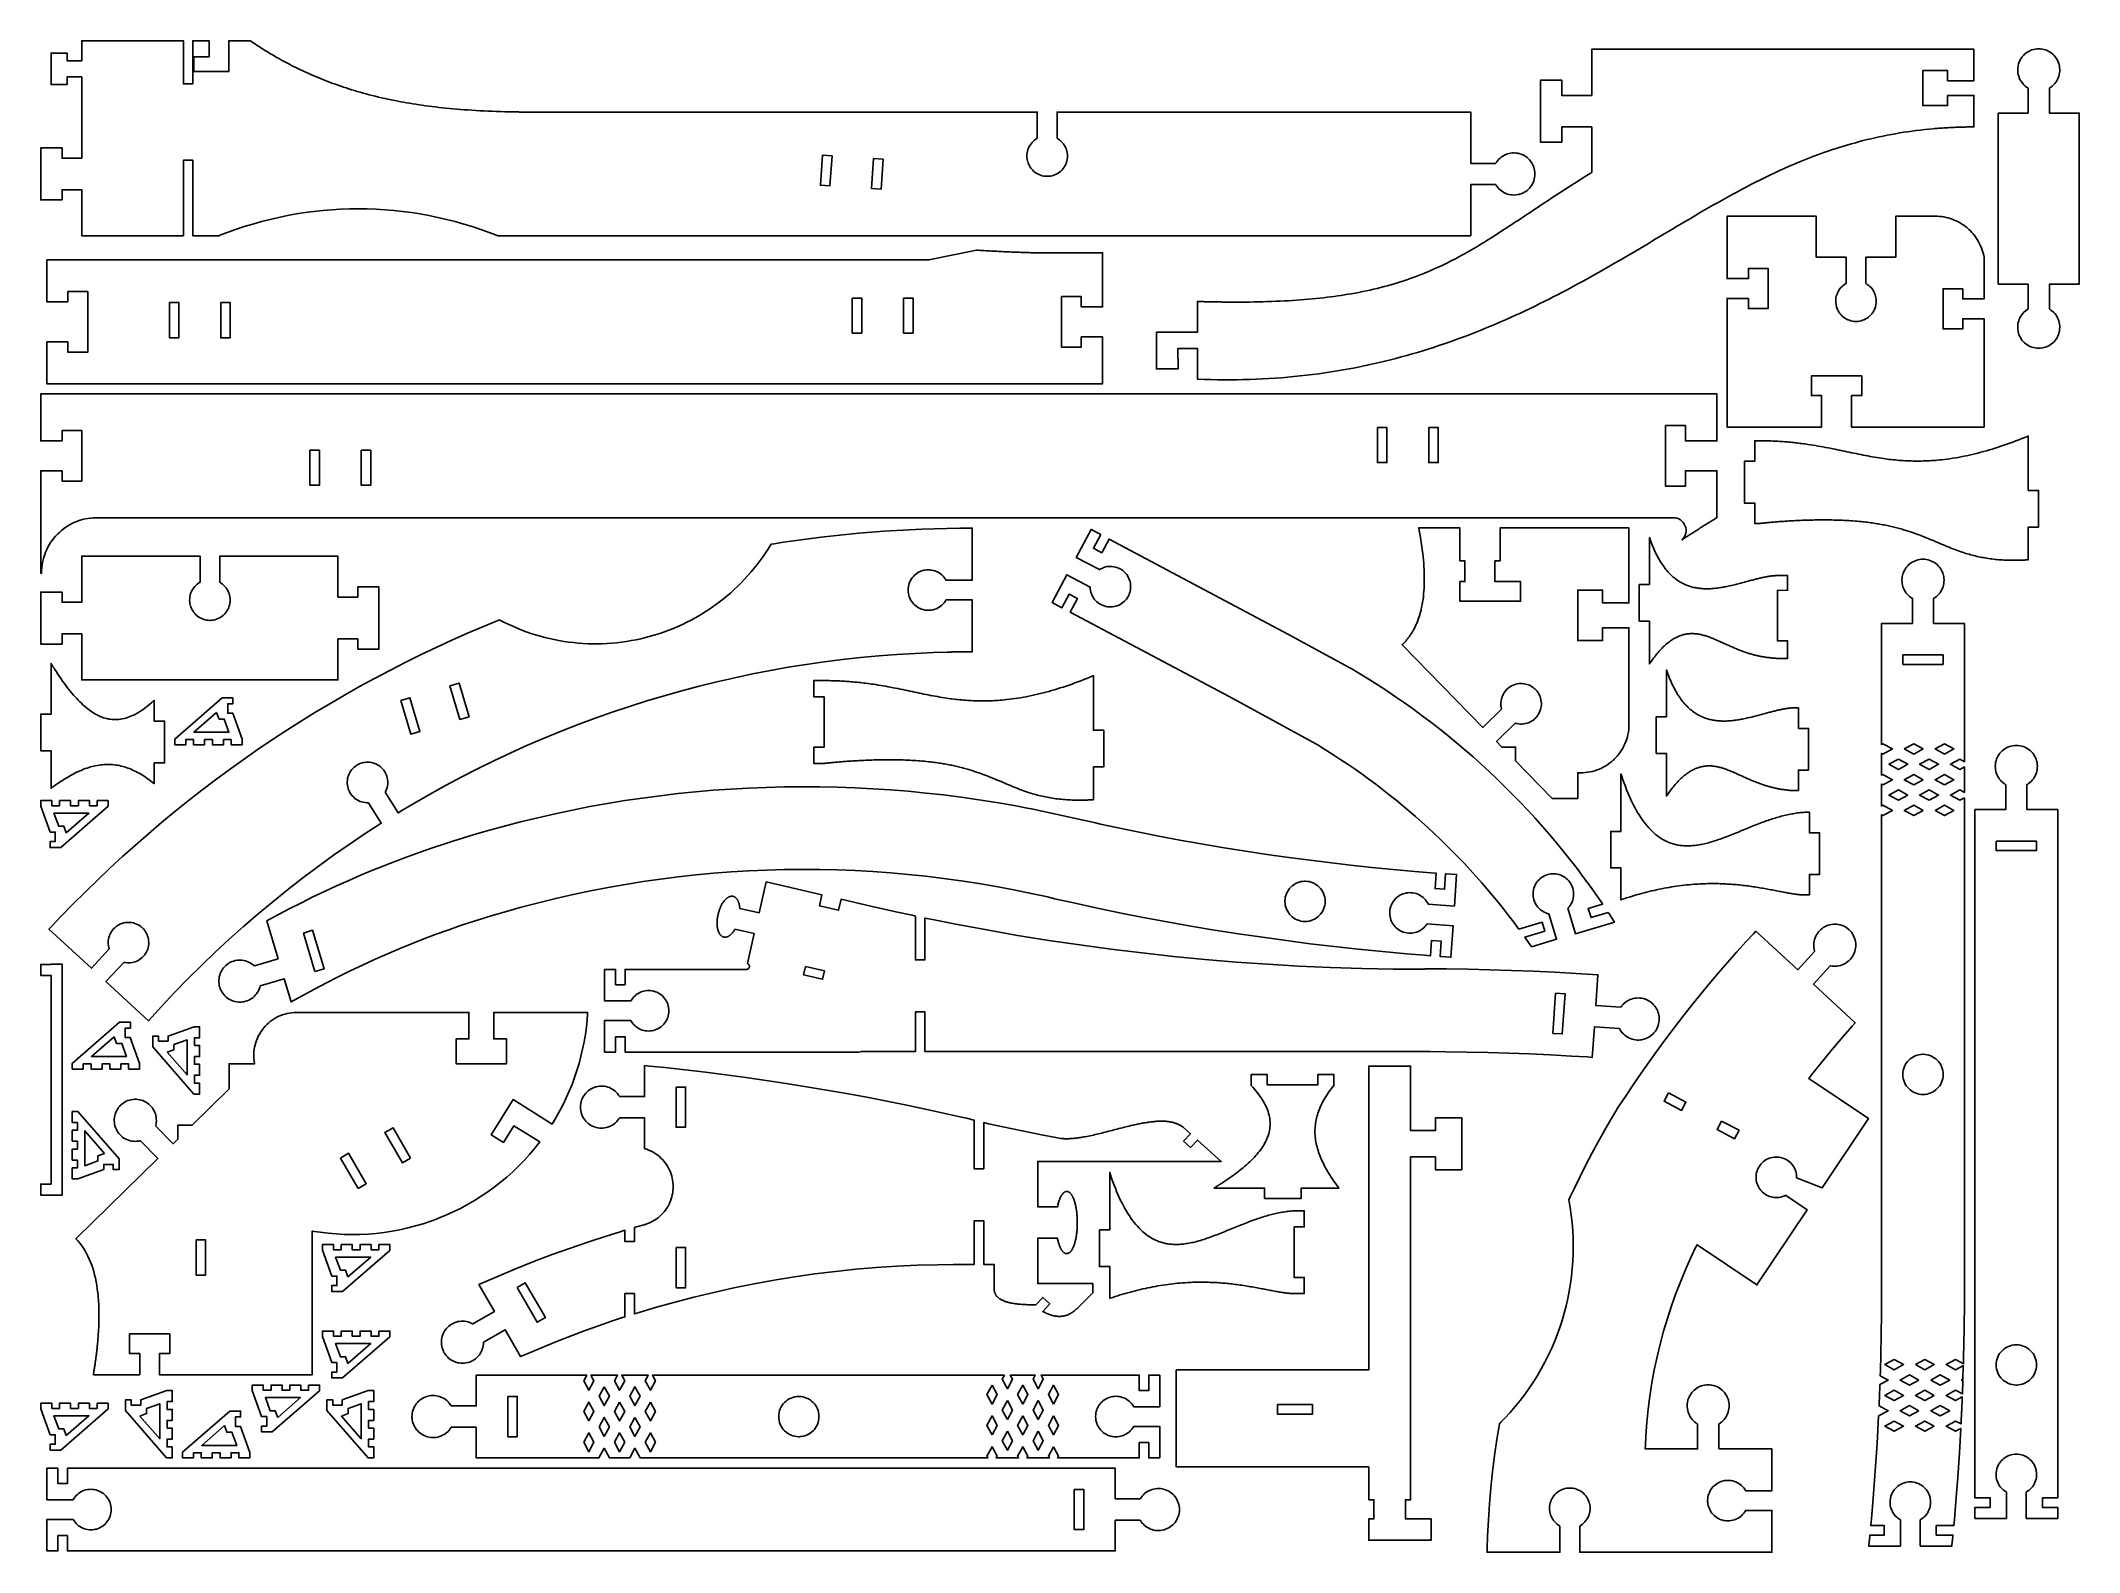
# Model space of a CAD drawing. Extents: x 0 to 398, y 0 to 295.
import ezdxf

# ---------------------------------------------------------------- set-up
doc = ezdxf.new("R2010")
doc.units = 0
doc.layers.get('0').update_dxf_attribs({"linetype": 'CONTINUOUS'})

msp = doc.modelspace()

# ---------------------------------------------------------------- linework, layer by layer
at = {"color": 0}
for points in [[(40.9056, 295.014), (36.7017, 295.014), (36.7017, 289.014), (29.8517, 289.014), (29.8517, 291.864), (32.8517, 291.864), (32.8517, 295.014), (29.6744, 295.014), (29.6744, 286.599), (27.8244, 286.599), (27.8244, 295.014), (8.00006, 295.014), (8.00006, 291.099), (5.15001, 291.099), (5.15001, 292.599), (2, 292.599), (2, 286.449), (5.15001, 286.449), (5.15001, 287.949), (8.00006, 287.949), (8.00006, 272.092), (4.15001, 272.092), (4.15001, 274.092), (0, 274.092), (0, 263.942), (4.15001, 263.942), (4.15001, 265.942), (8.00006, 265.942), (8.00006, 256.942), (27.8244, 256.942), (27.8244, 271.686), (29.6744, 271.686), (29.6744, 256.942), (34.7361, 256.942), (35.145, 257.107), (36.3796, 257.582), (38.0344, 258.179), (39.6996, 258.736), (41.3746, 259.251), (43.0586, 259.725), (44.7508, 260.158), (46.4506, 260.55), (48.1569, 260.9), (49.8694, 261.21), (51.5871, 261.478), (53.3093, 261.704), (55.0353, 261.89), (56.7642, 262.035), (58.4954, 262.138), (60.2281, 262.199), (61.9615, 262.219), (63.695, 262.199), (65.4276, 262.138), (67.1589, 262.035), (68.8878, 261.89), (70.6137, 261.704), (72.3358, 261.478), (74.0536, 261.21), (75.7661, 260.9), (77.4725, 260.55), (79.1722, 260.158), (80.8644, 259.725), (82.5483, 259.251), (84.2235, 258.736), (85.8886, 258.179), (87.5435, 257.582), (88.7781, 257.107), (89.1869, 256.942), (279.075, 256.942), (279.075, 266.942), (283.957, 266.942), (284.001, 266.868), (284.144, 266.651), (284.351, 266.382), (284.578, 266.132), (284.822, 265.904), (285.083, 265.697), (285.358, 265.514), (285.647, 265.353), (285.947, 265.217), (286.257, 265.104), (286.575, 265.017), (286.9, 264.956), (287.231, 264.919), (287.565, 264.911), (287.901, 264.931), (288.239, 264.978), (288.492, 265.032), (288.575, 265.054), (288.658, 265.076), (288.904, 265.158), (289.219, 265.287), (289.519, 265.442), (289.804, 265.618), (290.071, 265.815), (290.321, 266.033), (290.551, 266.269), (290.763, 266.522), (290.951, 266.792), (291.119, 267.076), (291.264, 267.375), (291.385, 267.685), (291.481, 268.004), (291.55, 268.335), (291.592, 268.672), (291.607, 268.931), (291.607, 269.017), (291.607, 269.103), (291.592, 269.362), (291.55, 269.7), (291.481, 270.029), (291.385, 270.35), (291.264, 270.66), (291.119, 270.958), (290.951, 271.242), (290.763, 271.513), (290.551, 271.765), (290.321, 272.001), (290.071, 272.219), (289.804, 272.417), (289.519, 272.593), (289.219, 272.747), (288.904, 272.876), (288.658, 272.957), (288.575, 272.981), (288.492, 273.003), (288.239, 273.057), (287.901, 273.104), (287.565, 273.124), (287.231, 273.115), (286.9, 273.079), (286.575, 273.018), (286.257, 272.931), (285.947, 272.818), (285.647, 272.681), (285.358, 272.521), (285.083, 272.336), (284.822, 272.131), (284.578, 271.901), (284.351, 271.653), (284.144, 271.382), (284.001, 271.167), (283.957, 271.092), (279.075, 271.092), (279.075, 281.092), (198.343, 281.092), (198.343, 275.974), (198.415, 275.933), (198.628, 275.799), (198.894, 275.601), (199.142, 275.386), (199.368, 275.153), (199.574, 274.904), (199.757, 274.64), (199.917, 274.362), (200.054, 274.074), (200.169, 273.774), (200.258, 273.467), (200.322, 273.151), (200.361, 272.831), (200.374, 272.506), (200.36, 272.179), (200.317, 271.85), (200.268, 271.604), (200.247, 271.522), (200.226, 271.442), (200.149, 271.203), (200.026, 270.894), (199.879, 270.601), (199.711, 270.324), (199.521, 270.063), (199.311, 269.819), (199.083, 269.594), (198.837, 269.388), (198.578, 269.203), (198.301, 269.039), (198.013, 268.897), (197.712, 268.779), (197.401, 268.685), (197.081, 268.617), (196.753, 268.575), (196.501, 268.561), (196.418, 268.561), (196.333, 268.561), (196.082, 268.575), (195.754, 268.617), (195.433, 268.685), (195.122, 268.779), (194.822, 268.897), (194.533, 269.039), (194.258, 269.203), (193.997, 269.388), (193.751, 269.594), (193.524, 269.819), (193.314, 270.063), (193.125, 270.324), (192.956, 270.601), (192.81, 270.894), (192.686, 271.203), (192.61, 271.442), (192.589, 271.522), (192.568, 271.604), (192.518, 271.85), (192.476, 272.179), (192.461, 272.506), (192.474, 272.831), (192.513, 273.151), (192.576, 273.467), (192.667, 273.774), (192.781, 274.074), (192.918, 274.362), (193.079, 274.64), (193.263, 274.904), (193.467, 275.153), (193.693, 275.386), (193.94, 275.601), (194.207, 275.799), (194.419, 275.933), (194.493, 275.974), (194.493, 281.092), (96.4486, 281.092), (96.244, 281.092), (96.0401, 281.093), (95.8367, 281.093), (95.6337, 281.093), (95.4312, 281.094), (95.2294, 281.096), (95.0282, 281.096), (94.8275, 281.097), (94.6272, 281.099), (94.4276, 281.101), (94.2285, 281.103), (94.0299, 281.104), (93.8318, 281.107), (93.6344, 281.11), (93.4375, 281.111), (93.2411, 281.114), (93.0451, 281.117), (92.8499, 281.119), (92.655, 281.124), (92.4608, 281.126), (92.2671, 281.131), (92.0739, 281.133), (91.8813, 281.138), (91.6892, 281.142), (91.4976, 281.146), (91.3065, 281.15), (91.1161, 281.154), (90.9261, 281.16), (90.7368, 281.164), (90.5479, 281.169), (89.7118, 281.193), (88.8865, 281.221), (88.0719, 281.253), (87.2679, 281.287), (86.4742, 281.325), (85.6908, 281.365), (84.9176, 281.41), (84.1546, 281.457), (83.4015, 281.508), (82.6582, 281.563), (81.9246, 281.618), (81.2006, 281.678), (80.4861, 281.742), (79.781, 281.807), (79.085, 281.875), (78.3982, 281.947), (77.7203, 282.021), (77.0514, 282.099), (76.3911, 282.178), (75.7396, 282.26), (75.0965, 282.346), (74.4618, 282.433), (73.8354, 282.524), (73.2172, 282.617), (72.6069, 282.713), (72.0046, 282.811), (71.41, 282.911), (70.8232, 283.014), (70.2439, 283.119), (69.6721, 283.226), (69.1074, 283.336), (68.4469, 283.469), (67.7963, 283.607), (67.1549, 283.746), (66.5226, 283.888), (65.8993, 284.033), (65.2847, 284.181), (64.6789, 284.331), (64.0815, 284.485), (63.4925, 284.64), (62.9115, 284.799), (62.3385, 284.96), (61.7732, 285.122), (61.2156, 285.289), (60.6654, 285.456), (60.1224, 285.626), (59.5865, 285.799), (59.0578, 285.974), (58.5356, 286.151), (58.02, 286.329), (57.511, 286.511), (57.0081, 286.693), (56.5113, 286.878), (56.0203, 287.065), (55.5353, 287.254), (55.0556, 287.444), (54.5814, 287.636), (54.1125, 287.829), (53.6486, 288.025), (53.1894, 288.221), (52.7353, 288.419), (52.2854, 288.619), (51.8522, 288.815), (51.4232, 289.011), (50.9983, 289.21), (50.5774, 289.41), (50.1606, 289.61), (49.7476, 289.813), (49.3386, 290.015), (48.9336, 290.219), (48.5324, 290.425), (48.135, 290.632), (47.7414, 290.84), (47.3514, 291.049), (46.9653, 291.26), (46.5826, 291.471), (46.2037, 291.683), (45.8283, 291.897), (45.4565, 292.112), (45.0881, 292.328), (44.7232, 292.546), (44.3617, 292.764), (44.0035, 292.982), (43.6487, 293.203), (43.2971, 293.424), (42.9489, 293.646), (42.6037, 293.869), (42.2618, 294.094), (41.9231, 294.319), (41.5874, 294.546), (41.2546, 294.772), (40.9249, 295), (40.9243, 295.001), (40.9236, 295.001), (40.9231, 295.001), (40.9217, 295.003), (40.9211, 295.003), (40.9192, 295.004), (40.9185, 295.006), (40.9179, 295.006), (40.9165, 295.006), (40.916, 295.007), (40.9146, 295.007), (40.9139, 295.008), (40.9133, 295.008), (40.9126, 295.008), (40.9121, 295.01), (40.9114, 295.01), (40.9094, 295.011), (40.9087, 295.011), (40.9082, 295.013), (40.9069, 295.013), (40.9063, 295.014), (40.9056, 295.014)], [(377.215, 278.204), (376.946, 278.201), (376.678, 278.2), (376.411, 278.196), (376.143, 278.193), (375.876, 278.188), (375.611, 278.183), (375.344, 278.176), (375.079, 278.171), (374.815, 278.162), (374.55, 278.156), (374.286, 278.146), (374.022, 278.138), (373.76, 278.126), (373.497, 278.115), (373.235, 278.104), (372.974, 278.092), (372.713, 278.079), (372.451, 278.065), (372.19, 278.051), (371.931, 278.036), (371.671, 278.021), (371.412, 278.004), (371.154, 277.986), (370.896, 277.968), (370.638, 277.95), (370.381, 277.931), (370.124, 277.911), (369.868, 277.89), (369.611, 277.869), (369.356, 277.847), (368.515, 277.769), (367.681, 277.683), (366.85, 277.59), (366.024, 277.49), (365.203, 277.382), (364.386, 277.267), (363.575, 277.143), (362.768, 277.013), (361.965, 276.876), (361.167, 276.732), (360.372, 276.581), (359.582, 276.422), (358.797, 276.257), (358.015, 276.085), (357.237, 275.906), (356.464, 275.721), (355.694, 275.529), (354.929, 275.331), (354.168, 275.125), (353.41, 274.914), (352.656, 274.697), (351.906, 274.474), (351.158, 274.243), (350.415, 274.007), (349.675, 273.765), (348.939, 273.518), (348.206, 273.264), (347.475, 273.006), (346.749, 272.74), (346.025, 272.469), (345.054, 272.096), (344.09, 271.713), (343.129, 271.319), (342.175, 270.918), (341.224, 270.508), (340.278, 270.089), (339.336, 269.661), (338.397, 269.225), (337.464, 268.782), (336.533, 268.332), (335.606, 267.874), (334.681, 267.41), (333.76, 266.938), (332.84, 266.461), (331.924, 265.976), (331.01, 265.487), (330.097, 264.993), (329.188, 264.493), (328.279, 263.987), (327.371, 263.479), (326.465, 262.965), (325.56, 262.447), (324.656, 261.925), (323.751, 261.4), (322.847, 260.872), (321.943, 260.342), (321.039, 259.807), (320.135, 259.271), (319.231, 258.733), (318.325, 258.193), (317.418, 257.651), (316.649, 257.192), (315.876, 256.731), (315.104, 256.268), (314.329, 255.807), (313.554, 255.344), (312.778, 254.882), (311.999, 254.421), (311.219, 253.96), (310.438, 253.499), (309.654, 253.037), (308.869, 252.578), (308.083, 252.119), (307.294, 251.661), (306.504, 251.204), (305.713, 250.749), (304.917, 250.294), (304.121, 249.843), (303.321, 249.392), (302.521, 248.943), (301.717, 248.496), (300.91, 248.051), (300.101, 247.61), (299.29, 247.169), (298.476, 246.733), (297.66, 246.299), (296.84, 245.867), (296.018, 245.439), (295.192, 245.014), (294.364, 244.592), (293.532, 244.174), (292.588, 243.704), (291.639, 243.24), (290.686, 242.781), (289.729, 242.326), (288.769, 241.878), (287.804, 241.435), (286.835, 240.997), (285.862, 240.564), (284.885, 240.138), (283.904, 239.717), (282.918, 239.303), (281.929, 238.894), (280.936, 238.492), (279.938, 238.096), (278.936, 237.707), (277.931, 237.324), (276.919, 236.949), (275.906, 236.579), (274.888, 236.218), (273.864, 235.864), (272.838, 235.517), (271.807, 235.176), (270.771, 234.844), (269.732, 234.521), (268.688, 234.204), (267.64, 233.896), (266.588, 233.596), (265.531, 233.304), (264.471, 233.021), (263.406, 232.746), (262.336, 232.479), (261.185, 232.204), (260.029, 231.939), (258.869, 231.685), (257.704, 231.44), (256.535, 231.207), (255.361, 230.983), (254.182, 230.771), (252.999, 230.568), (251.81, 230.378), (250.617, 230.197), (249.419, 230.028), (248.218, 229.869), (247.011, 229.722), (245.8, 229.586), (244.583, 229.461), (243.364, 229.349), (242.139, 229.246), (240.91, 229.156), (239.675, 229.075), (238.436, 229.008), (237.194, 228.951), (235.946, 228.907), (234.694, 228.875), (233.439, 228.854), (232.178, 228.844), (230.912, 228.847), (229.643, 228.862), (228.369, 228.89), (227.092, 228.929), (225.81, 228.981), (225.737, 228.983), (225.737, 234.981), (221.921, 234.981), (221.964, 230.981), (217.737, 230.981), (217.737, 238.131), (221.813, 238.131), (225.737, 238.131), (225.737, 244.133), (225.815, 244.131), (226.036, 244.124), (226.257, 244.117), (226.476, 244.111), (226.696, 244.104), (226.914, 244.099), (227.132, 244.092), (227.35, 244.086), (227.568, 244.081), (227.785, 244.076), (228, 244.071), (228.215, 244.065), (228.431, 244.061), (228.646, 244.057), (228.86, 244.053), (229.074, 244.049), (229.286, 244.044), (229.499, 244.04), (229.71, 244.036), (229.922, 244.033), (230.132, 244.031), (230.343, 244.028), (230.553, 244.025), (230.761, 244.022), (230.971, 244.019), (231.179, 244.017), (231.386, 244.015), (231.593, 244.014), (231.8, 244.011), (232.006, 244.01), (232.211, 244.01), (233.146, 244.006), (234.069, 244.007), (234.982, 244.013), (235.883, 244.021), (236.774, 244.033), (237.654, 244.051), (238.522, 244.072), (239.381, 244.097), (240.228, 244.126), (241.065, 244.16), (241.892, 244.197), (242.708, 244.237), (243.515, 244.283), (244.311, 244.332), (245.097, 244.385), (245.874, 244.442), (246.64, 244.501), (247.397, 244.567), (248.144, 244.635), (248.882, 244.707), (249.611, 244.783), (250.329, 244.862), (251.039, 244.946), (251.74, 245.033), (252.432, 245.125), (253.114, 245.219), (253.789, 245.318), (254.454, 245.421), (255.11, 245.526), (255.758, 245.636), (256.514, 245.771), (257.258, 245.911), (257.99, 246.056), (258.713, 246.206), (259.425, 246.36), (260.126, 246.519), (260.818, 246.683), (261.499, 246.853), (262.171, 247.026), (262.833, 247.206), (263.487, 247.389), (264.133, 247.576), (264.769, 247.769), (265.397, 247.967), (266.018, 248.168), (266.631, 248.374), (267.236, 248.585), (267.835, 248.799), (268.425, 249.018), (269.01, 249.24), (269.589, 249.468), (270.161, 249.699), (270.726, 249.935), (271.287, 250.174), (271.843, 250.417), (272.393, 250.664), (272.939, 250.915), (273.479, 251.171), (274.017, 251.429), (274.549, 251.692), (275.026, 251.932), (275.5, 252.174), (275.972, 252.419), (276.442, 252.668), (276.908, 252.919), (277.374, 253.174), (277.838, 253.429), (278.299, 253.689), (278.758, 253.95), (279.217, 254.215), (279.675, 254.482), (280.131, 254.751), (280.585, 255.022), (281.04, 255.296), (281.493, 255.572), (281.946, 255.85), (282.399, 256.131), (282.85, 256.414), (283.303, 256.699), (283.754, 256.985), (284.207, 257.274), (284.658, 257.564), (285.111, 257.857), (285.565, 258.151), (286.018, 258.447), (286.474, 258.744), (286.929, 259.044), (287.386, 259.344), (287.844, 259.647), (288.304, 259.951), (288.765, 260.257), (289.192, 260.539), (289.619, 260.822), (290.047, 261.107), (290.478, 261.393), (290.911, 261.679), (291.344, 261.967), (291.779, 262.256), (292.217, 262.544), (292.656, 262.835), (293.096, 263.125), (293.537, 263.417), (293.981, 263.708), (294.425, 264.001), (294.872, 264.294), (295.321, 264.589), (295.769, 264.883), (296.221, 265.178), (296.674, 265.472), (297.129, 265.768), (297.585, 266.064), (298.043, 266.36), (298.501, 266.656), (298.963, 266.951), (299.425, 267.249), (299.889, 267.544), (300.354, 267.84), (300.822, 268.138), (301.29, 268.433), (301.761, 268.729), (302.233, 269.025), (302.707, 269.321), (302.707, 278.204), (296.857, 278.204), (296.857, 275.204), (292.707, 275.204), (292.707, 287.354), (296.857, 287.354), (296.857, 284.354), (302.707, 284.354), (302.707, 293.354), (377.289, 293.354), (377.289, 287.204), (372.139, 287.204), (372.139, 289.204), (367.289, 289.204), (367.289, 282.354), (372.139, 282.354), (372.139, 284.354), (377.289, 284.354), (377.289, 278.204), (377.215, 278.204)], [(387.856, 247.531), (382.025, 247.531), (382.025, 280.903), (387.856, 280.903), (387.856, 285.785), (387.781, 285.828), (387.565, 285.971), (387.294, 286.179), (387.046, 286.406), (386.817, 286.65), (386.611, 286.911), (386.426, 287.186), (386.267, 287.475), (386.129, 287.775), (386.017, 288.085), (385.929, 288.403), (385.868, 288.728), (385.832, 289.058), (385.824, 289.393), (385.843, 289.729), (385.89, 290.067), (385.944, 290.319), (385.967, 290.403), (385.99, 290.486), (386.071, 290.732), (386.2, 291.047), (386.354, 291.347), (386.531, 291.632), (386.728, 291.899), (386.946, 292.149), (387.182, 292.379), (387.436, 292.589), (387.706, 292.779), (387.989, 292.947), (388.287, 293.092), (388.597, 293.213), (388.918, 293.308), (389.247, 293.378), (389.585, 293.419), (389.844, 293.435), (389.931, 293.435), (390.017, 293.435), (390.275, 293.419), (390.612, 293.378), (390.943, 293.308), (391.263, 293.213), (391.572, 293.092), (391.871, 292.947), (392.156, 292.779), (392.425, 292.589), (392.678, 292.379), (392.914, 292.149), (393.132, 291.899), (393.329, 291.632), (393.506, 291.347), (393.66, 291.047), (393.789, 290.732), (393.871, 290.486), (393.893, 290.403), (393.915, 290.319), (393.969, 290.067), (394.017, 289.729), (394.036, 289.393), (394.028, 289.058), (393.992, 288.728), (393.931, 288.403), (393.843, 288.085), (393.731, 287.775), (393.594, 287.475), (393.433, 287.186), (393.25, 286.911), (393.043, 286.65), (392.815, 286.406), (392.565, 286.179), (392.296, 285.971), (392.079, 285.828), (392.006, 285.785), (392.006, 280.903), (397.836, 280.903), (397.836, 247.531), (392.006, 247.531), (392.006, 242.649), (392.079, 242.606), (392.296, 242.463), (392.565, 242.254), (392.815, 242.028), (393.043, 241.783), (393.25, 241.522), (393.433, 241.247), (393.594, 240.958), (393.731, 240.658), (393.843, 240.349), (393.931, 240.031), (393.992, 239.706), (394.028, 239.375), (394.036, 239.04), (394.017, 238.704), (393.969, 238.367), (393.915, 238.114), (393.893, 238.031), (393.871, 237.947), (393.789, 237.701), (393.66, 237.386), (393.506, 237.086), (393.329, 236.801), (393.132, 236.535), (392.914, 236.285), (392.678, 236.054), (392.425, 235.844), (392.156, 235.654), (391.871, 235.486), (391.572, 235.342), (391.263, 235.221), (390.943, 235.125), (390.612, 235.056), (390.275, 235.014), (390.017, 234.999), (389.931, 234.999), (389.844, 234.999), (389.585, 235.014), (389.247, 235.056), (388.918, 235.125), (388.597, 235.221), (388.287, 235.342), (387.989, 235.486), (387.706, 235.654), (387.436, 235.844), (387.182, 236.054), (386.946, 236.285), (386.728, 236.535), (386.531, 236.801), (386.354, 237.086), (386.2, 237.386), (386.071, 237.701), (385.99, 237.947), (385.967, 238.031), (385.944, 238.114), (385.89, 238.367), (385.843, 238.704), (385.824, 239.04), (385.832, 239.375), (385.868, 239.706), (385.929, 240.031), (386.017, 240.349), (386.129, 240.658), (386.267, 240.958), (386.426, 241.247), (386.611, 241.522), (386.817, 241.783), (387.046, 242.028), (387.294, 242.254), (387.565, 242.463), (387.781, 242.606), (387.856, 242.649), (387.856, 247.531)], [(154.421, 272.571), (152.575, 272.697), (152.176, 266.828), (154.022, 266.701), (154.421, 272.571)], [(164.397, 271.893), (162.551, 272.018), (162.153, 266.149), (163.999, 266.024), (164.397, 271.893)], [(353.406, 225.756), (353.406, 219.606), (379.269, 219.606), (379.269, 240.768), (375.119, 240.768), (375.119, 238.768), (371.269, 238.768), (371.269, 246.618), (375.119, 246.618), (375.119, 244.618), (379.269, 244.618), (379.269, 252.699), (379.251, 252.804), (379.189, 253.119), (379.09, 253.535), (378.975, 253.943), (378.84, 254.346), (378.69, 254.742), (378.522, 255.129), (378.338, 255.51), (378.136, 255.881), (377.919, 256.243), (377.686, 256.596), (377.439, 256.939), (377.175, 257.271), (376.897, 257.592), (376.606, 257.9), (376.299, 258.196), (376.06, 258.411), (375.978, 258.479), (375.896, 258.549), (375.644, 258.749), (375.301, 259.003), (374.949, 259.239), (374.586, 259.46), (374.215, 259.665), (373.838, 259.853), (373.45, 260.024), (373.057, 260.178), (372.657, 260.314), (372.253, 260.433), (371.842, 260.535), (371.426, 260.618), (371.007, 260.683), (370.585, 260.729), (370.158, 260.758), (369.838, 260.768), (369.731, 260.768), (362.022, 260.768), (362.022, 252.768), (356.192, 252.768), (356.192, 247.649), (356.264, 247.608), (356.476, 247.474), (356.743, 247.278), (356.99, 247.061), (357.217, 246.829), (357.421, 246.579), (357.604, 246.315), (357.765, 246.037), (357.903, 245.749), (358.017, 245.45), (358.107, 245.142), (358.171, 244.826), (358.21, 244.506), (358.222, 244.182), (358.208, 243.854), (358.165, 243.526), (358.117, 243.279), (358.094, 243.199), (358.074, 243.117), (357.997, 242.878), (357.875, 242.569), (357.728, 242.276), (357.56, 242), (357.369, 241.739), (357.16, 241.494), (356.932, 241.269), (356.686, 241.063), (356.425, 240.878), (356.15, 240.714), (355.861, 240.572), (355.561, 240.454), (355.25, 240.36), (354.929, 240.292), (354.601, 240.25), (354.35, 240.236), (354.265, 240.236), (354.182, 240.236), (353.931, 240.25), (353.603, 240.292), (353.282, 240.36), (352.971, 240.454), (352.671, 240.572), (352.382, 240.714), (352.107, 240.878), (351.846, 241.063), (351.6, 241.269), (351.372, 241.494), (351.162, 241.739), (350.972, 242), (350.804, 242.276), (350.657, 242.569), (350.535, 242.878), (350.458, 243.117), (350.438, 243.199), (350.415, 243.279), (350.367, 243.526), (350.324, 243.854), (350.31, 244.182), (350.322, 244.506), (350.361, 244.826), (350.425, 245.142), (350.515, 245.45), (350.629, 245.749), (350.767, 246.037), (350.928, 246.315), (351.111, 246.579), (351.315, 246.829), (351.542, 247.061), (351.789, 247.278), (352.056, 247.474), (352.268, 247.608), (352.34, 247.649), (352.34, 252.768), (346.51, 252.768), (346.51, 260.768), (329.119, 260.768), (329.119, 248.582), (333.269, 248.582), (333.269, 250.582), (337.119, 250.582), (337.119, 242.732), (333.269, 242.732), (333.269, 244.732), (329.119, 244.732), (329.119, 219.606), (347.556, 219.606), (347.556, 225.756), (345.556, 225.756), (345.556, 229.606), (355.406, 229.606), (355.406, 225.756), (353.406, 225.756)], [(193.636, 253.639), (207.217, 253.639), (207.217, 243.076), (203.067, 243.076), (203.067, 245.076), (199.217, 245.076), (199.217, 235.226), (203.067, 235.226), (203.067, 237.226), (207.217, 237.226), (207.217, 228.076), (1.16341, 228.076), (1.16341, 236.226), (5.31342, 236.226), (5.31342, 234.226), (9.16342, 234.226), (9.16342, 246.076), (5.31342, 246.076), (5.31342, 244.076), (1.16341, 244.076), (1.16341, 252.226), (173.344, 252.226), (182.64, 254.151), (182.642, 254.151), (182.642, 254.151), (182.642, 254.151), (182.643, 254.151), (182.643, 254.151), (182.643, 254.151), (182.644, 254.151), (182.644, 254.151), (182.644, 254.151), (182.644, 254.151), (182.644, 254.151), (182.646, 254.151), (182.646, 254.151), (182.646, 254.151), (182.647, 254.151), (182.647, 254.151), (182.647, 254.151), (182.649, 254.151), (182.649, 254.151), (182.649, 254.151), (182.649, 254.151), (182.65, 254.151), (182.65, 254.151), (182.65, 254.151), (182.651, 254.151), (182.651, 254.151), (183.004, 254.128), (183.357, 254.106), (183.712, 254.083), (184.068, 254.061), (184.424, 254.039), (184.782, 254.018), (185.139, 253.997), (185.499, 253.978), (185.858, 253.957), (186.219, 253.938), (186.582, 253.919), (186.944, 253.9), (187.308, 253.882), (187.672, 253.864), (188.039, 253.847), (188.406, 253.831), (188.772, 253.814), (189.14, 253.797), (189.51, 253.782), (189.881, 253.767), (190.251, 253.753), (190.624, 253.737), (190.997, 253.724), (191.371, 253.711), (191.746, 253.697), (192.122, 253.685), (192.499, 253.674), (192.876, 253.661), (193.256, 253.65), (193.636, 253.639)], [(25.1186, 243.914), (26.9686, 243.914), (26.9686, 237.064), (25.1186, 237.064), (25.1186, 243.914)], [(35.1186, 243.914), (36.9686, 243.914), (36.9686, 237.064), (35.1186, 237.064), (35.1186, 243.914)], [(158.388, 244.797), (160.237, 244.797), (160.237, 237.947), (158.388, 237.947), (158.388, 244.797)], [(168.388, 244.797), (170.237, 244.797), (170.237, 237.947), (168.388, 237.947), (168.388, 244.797)], [(327.119, 201.96), (327.119, 211.076), (320.969, 211.076), (320.969, 208.076), (317.119, 208.076), (317.119, 219.926), (320.969, 219.926), (320.969, 216.926), (327.119, 216.926), (327.119, 226.076), (0, 226.076), (0, 216.926), (4.15001, 216.926), (4.15001, 218.926), (8, 218.926), (8, 209.076), (4.15001, 209.076), (4.15001, 211.076), (0, 211.076), (0, 191.121), (0, 191.114), (0.00586, 191.092), (0.02192, 191.068), (0.04579, 191.053), (0.06765, 191.046), (0.07498, 191.046), (0.08225, 191.046), (0.10417, 191.053), (0.12804, 191.068), (0.1441, 191.092), (0.15001, 191.114), (0.15001, 191.121), (0.15001, 191.254), (0.16298, 191.651), (0.20171, 192.178), (0.2659, 192.7), (0.35509, 193.217), (0.46897, 193.728), (0.60726, 194.232), (0.76948, 194.728), (0.9554, 195.215), (1.16455, 195.693), (1.39671, 196.161), (1.65142, 196.617), (1.92833, 197.061), (2.22715, 197.492), (2.54758, 197.908), (2.88911, 198.311), (3.15858, 198.604), (3.25151, 198.699), (3.3444, 198.793), (3.63243, 199.068), (4.02924, 199.415), (4.44108, 199.743), (4.86714, 200.049), (5.30653, 200.333), (5.75836, 200.596), (6.2219, 200.836), (6.69613, 201.053), (7.18033, 201.247), (7.67361, 201.417), (8.17507, 201.564), (8.68392, 201.686), (9.19922, 201.785), (9.72021, 201.857), (10.246, 201.904), (10.6433, 201.924), (10.7758, 201.926), (318.607, 201.926), (318.701, 201.926), (318.985, 201.897), (319.347, 201.814), (319.692, 201.678), (320.008, 201.494), (320.297, 201.265), (320.549, 200.996), (320.76, 200.689), (320.89, 200.436), (320.925, 200.347), (320.96, 200.26), (321.037, 199.985), (321.093, 199.617), (321.092, 199.247), (321.037, 198.885), (320.931, 198.533), (320.772, 198.2), (320.564, 197.89), (320.376, 197.676), (320.307, 197.611), (320.338, 197.631), (320.351, 197.64), (320.367, 197.65), (320.382, 197.66), (320.396, 197.669), (320.411, 197.679), (320.426, 197.689), (320.442, 197.699), (320.456, 197.708), (320.471, 197.718), (320.486, 197.728), (320.5, 197.737), (320.531, 197.757), (320.544, 197.767), (320.56, 197.776), (320.575, 197.786), (320.59, 197.796), (320.604, 197.806), (320.619, 197.815), (320.635, 197.825), (320.649, 197.835), (320.664, 197.844), (320.679, 197.854), (320.694, 197.864), (320.708, 197.874), (320.724, 197.883), (320.739, 197.893), (320.753, 197.901), (320.96, 198.036), (321.165, 198.171), (321.372, 198.304), (321.581, 198.439), (321.787, 198.574), (321.996, 198.708), (322.204, 198.843), (322.412, 198.976), (322.621, 199.111), (322.831, 199.246), (323.04, 199.381), (323.25, 199.515), (323.461, 199.65), (323.671, 199.785), (323.882, 199.919), (324.093, 200.054), (324.306, 200.189), (324.517, 200.324), (324.729, 200.458), (324.942, 200.593), (325.154, 200.728), (325.368, 200.862), (325.582, 200.997), (325.796, 201.132), (326.01, 201.265), (326.224, 201.4), (326.439, 201.535), (326.653, 201.669), (326.868, 201.803), (327.085, 201.938), (327.085, 201.939), (327.086, 201.939), (327.088, 201.94), (327.089, 201.94), (327.09, 201.942), (327.093, 201.943), (327.093, 201.943), (327.094, 201.944), (327.096, 201.944), (327.097, 201.946), (327.099, 201.946), (327.1, 201.947), (327.1, 201.949), (327.101, 201.949), (327.103, 201.95), (327.104, 201.95), (327.106, 201.951), (327.107, 201.951), (327.108, 201.953), (327.108, 201.953), (327.11, 201.954), (327.111, 201.954), (327.112, 201.956), (327.115, 201.957), (327.117, 201.957), (327.117, 201.958), (327.118, 201.958), (327.119, 201.96)], [(260.881, 219.533), (262.731, 219.533), (262.731, 212.683), (260.881, 212.683), (260.881, 219.533)], [(270.881, 219.533), (272.731, 219.533), (272.731, 212.683), (270.881, 212.683), (270.881, 219.533)], [(52.5363, 215.107), (54.3861, 215.107), (54.3861, 208.257), (52.5363, 208.257), (52.5363, 215.107)], [(62.5362, 215.107), (64.3861, 215.107), (64.3861, 208.257), (62.5362, 208.257), (62.5362, 215.107)], [(387.829, 193.707), (387.753, 193.701), (387.678, 193.697), (387.601, 193.692), (387.526, 193.688), (387.451, 193.682), (387.376, 193.678), (387.301, 193.674), (387.226, 193.669), (387.151, 193.665), (387.076, 193.663), (387.001, 193.658), (386.926, 193.654), (386.851, 193.651), (386.778, 193.647), (386.703, 193.644), (386.629, 193.642), (386.554, 193.639), (386.481, 193.636), (386.407, 193.633), (386.332, 193.631), (386.258, 193.629), (386.185, 193.626), (386.111, 193.624), (386.037, 193.622), (385.964, 193.621), (385.89, 193.619), (385.818, 193.618), (385.744, 193.617), (385.671, 193.615), (385.599, 193.614), (385.237, 193.61), (384.879, 193.61), (384.524, 193.614), (384.169, 193.621), (383.818, 193.631), (383.469, 193.644), (383.124, 193.663), (382.779, 193.683), (382.438, 193.707), (382.099, 193.735), (381.761, 193.765), (381.426, 193.8), (381.093, 193.836), (380.763, 193.878), (380.433, 193.921), (380.107, 193.968), (379.782, 194.018), (379.46, 194.072), (379.139, 194.129), (378.819, 194.189), (378.503, 194.251), (378.188, 194.318), (377.875, 194.388), (377.564, 194.46), (377.254, 194.535), (376.946, 194.614), (376.64, 194.694), (376.336, 194.779), (376.033, 194.867), (375.732, 194.957), (375.36, 195.074), (374.989, 195.194), (374.622, 195.321), (374.256, 195.45), (373.89, 195.583), (373.526, 195.721), (373.162, 195.861), (372.8, 196.004), (372.438, 196.15), (372.074, 196.299), (371.71, 196.449), (371.344, 196.601), (370.978, 196.756), (370.61, 196.913), (370.24, 197.069), (369.868, 197.226), (369.493, 197.385), (369.114, 197.544), (368.733, 197.703), (368.349, 197.861), (367.958, 198.019), (367.565, 198.176), (367.168, 198.333), (366.765, 198.489), (366.357, 198.642), (365.943, 198.793), (365.522, 198.943), (365.097, 199.09), (364.664, 199.235), (364.224, 199.376), (363.778, 199.515), (363.528, 199.59), (363.275, 199.664), (363.021, 199.736), (362.764, 199.808), (362.504, 199.878), (362.243, 199.946), (361.979, 200.014), (361.713, 200.081), (361.443, 200.144), (361.172, 200.208), (360.899, 200.271), (360.624, 200.331), (360.346, 200.39), (360.065, 200.449), (359.783, 200.504), (359.499, 200.56), (359.213, 200.612), (358.924, 200.665), (358.633, 200.715), (358.34, 200.764), (358.044, 200.811), (357.747, 200.857), (357.449, 200.901), (357.147, 200.944), (356.843, 200.985), (356.539, 201.025), (356.231, 201.063), (355.922, 201.099), (355.611, 201.132), (355.297, 201.165), (354.897, 201.204), (354.493, 201.24), (354.088, 201.274), (353.679, 201.304), (353.269, 201.333), (352.858, 201.36), (352.444, 201.383), (352.031, 201.404), (351.615, 201.422), (351.199, 201.439), (350.782, 201.454), (350.364, 201.465), (349.947, 201.476), (349.529, 201.485), (349.112, 201.49), (348.696, 201.494), (348.281, 201.497), (347.867, 201.497), (347.453, 201.496), (347.04, 201.493), (346.631, 201.489), (346.222, 201.482), (345.817, 201.475), (345.412, 201.465), (345.011, 201.456), (344.612, 201.443), (344.218, 201.431), (343.826, 201.415), (343.438, 201.4), (343.053, 201.383), (342.744, 201.368), (342.438, 201.353), (342.135, 201.337), (341.835, 201.322), (341.539, 201.306), (341.246, 201.289), (340.956, 201.271), (340.669, 201.253), (340.386, 201.235), (340.107, 201.217), (339.832, 201.197), (339.56, 201.178), (339.292, 201.158), (339.028, 201.138), (338.768, 201.118), (338.511, 201.097), (338.26, 201.076), (338.011, 201.056), (337.768, 201.035), (337.529, 201.014), (337.294, 200.992), (337.064, 200.971), (336.839, 200.949), (336.617, 200.928), (336.401, 200.906), (336.189, 200.885), (335.982, 200.862), (335.781, 200.842), (335.583, 200.819), (335.392, 200.797), (335.392, 200.797), (335.392, 200.797), (335.392, 200.797), (335.392, 200.797), (335.392, 200.797), (335.39, 200.797), (335.39, 200.797), (335.39, 200.797), (335.39, 200.797), (335.39, 200.797), (335.389, 200.797), (335.389, 200.797), (335.389, 200.797), (335.389, 200.797), (335.389, 200.797), (335.389, 200.797), (335.388, 200.797), (335.388, 200.797), (334.508, 200.797), (334.508, 204.797), (332.508, 204.797), (332.508, 212.947), (334.508, 212.947), (334.508, 216.947), (335.383, 216.947), (335.724, 216.946), (336.061, 216.944), (336.397, 216.939), (336.732, 216.933), (337.065, 216.925), (337.396, 216.915), (337.726, 216.904), (338.054, 216.892), (338.381, 216.878), (338.706, 216.861), (339.029, 216.843), (339.351, 216.824), (339.671, 216.804), (339.99, 216.782), (340.307, 216.757), (340.624, 216.732), (340.938, 216.706), (341.25, 216.678), (341.561, 216.649), (341.871, 216.618), (342.179, 216.585), (342.486, 216.551), (342.792, 216.517), (343.097, 216.481), (343.4, 216.443), (343.701, 216.406), (344.001, 216.365), (344.3, 216.325), (344.597, 216.282), (344.893, 216.239), (345.39, 216.164), (345.885, 216.085), (346.375, 216.004), (346.862, 215.921), (347.347, 215.835), (347.828, 215.747), (348.307, 215.657), (348.782, 215.567), (349.254, 215.474), (349.725, 215.381), (350.193, 215.286), (350.658, 215.19), (351.122, 215.094), (351.583, 214.999), (352.043, 214.903), (352.5, 214.807), (352.957, 214.711), (353.411, 214.615), (353.864, 214.521), (354.317, 214.428), (354.767, 214.335), (355.217, 214.244), (355.665, 214.156), (356.114, 214.068), (356.561, 213.982), (357.008, 213.899), (357.454, 213.818), (357.901, 213.74), (358.347, 213.665), (358.793, 213.593), (359.24, 213.525), (359.622, 213.468), (360.006, 213.415), (360.389, 213.365), (360.774, 213.317), (361.157, 213.272), (361.542, 213.232), (361.928, 213.193), (362.313, 213.157), (362.699, 213.125), (363.086, 213.096), (363.474, 213.069), (363.861, 213.047), (364.25, 213.028), (364.64, 213.011), (365.031, 212.999), (365.421, 212.989), (365.813, 212.983), (366.206, 212.981), (366.6, 212.982), (366.994, 212.987), (367.389, 212.996), (367.786, 213.007), (368.183, 213.024), (368.582, 213.043), (368.982, 213.067), (369.382, 213.093), (369.785, 213.124), (370.188, 213.16), (370.592, 213.199), (370.997, 213.242), (371.528, 213.303), (372.06, 213.371), (372.594, 213.446), (373.131, 213.528), (373.669, 213.615), (374.21, 213.71), (374.753, 213.811), (375.297, 213.918), (375.844, 214.031), (376.393, 214.151), (376.943, 214.278), (377.497, 214.41), (378.051, 214.549), (378.608, 214.693), (379.168, 214.844), (379.728, 215.003), (380.292, 215.167), (380.857, 215.336), (381.424, 215.513), (381.993, 215.694), (382.564, 215.883), (383.138, 216.078), (383.713, 216.278), (384.289, 216.485), (384.868, 216.697), (385.45, 216.917), (386.033, 217.14), (386.618, 217.371), (387.206, 217.608), (387.794, 217.851), (387.799, 217.853), (387.801, 217.854), (387.806, 217.856), (387.808, 217.857), (387.813, 217.858), (387.815, 217.86), (387.819, 217.861), (387.822, 217.862), (387.826, 217.864), (387.829, 217.865), (387.833, 217.867), (387.84, 217.869), (387.843, 217.871), (387.847, 217.872), (387.85, 217.874), (387.854, 217.875), (387.857, 217.876), (387.861, 217.878), (387.864, 217.879), (387.868, 217.881), (387.871, 217.882), (387.875, 217.883), (387.878, 217.885), (387.882, 217.886), (387.885, 217.888), (387.889, 217.889), (387.892, 217.89), (387.899, 217.894), (387.899, 207.249), (389.899, 207.249), (389.899, 200.099), (387.899, 200.099), (387.899, 193.711), (387.829, 193.707)], [(67.2235, 148.34), (67.264, 148.414), (67.3736, 148.64), (67.4965, 148.947), (67.5925, 149.261), (67.6617, 149.578), (67.7043, 149.899), (67.7206, 150.219), (67.7108, 150.539), (67.6753, 150.858), (67.6142, 151.172), (67.5278, 151.481), (67.4164, 151.782), (67.2801, 152.075), (67.1194, 152.357), (66.9344, 152.628), (66.7253, 152.885), (66.5531, 153.068), (66.4925, 153.125), (66.4318, 153.183), (66.2401, 153.346), (65.9736, 153.543), (65.6946, 153.714), (65.4047, 153.861), (65.1056, 153.982), (64.7989, 154.079), (64.4862, 154.15), (64.1693, 154.196), (63.8497, 154.215), (63.5292, 154.21), (63.2093, 154.178), (62.8917, 154.119), (62.5779, 154.035), (62.2699, 153.924), (61.969, 153.786), (61.7482, 153.665), (61.6771, 153.621), (61.606, 153.576), (61.3999, 153.432), (61.1429, 153.224), (60.9068, 152.997), (60.6919, 152.753), (60.4989, 152.494), (60.3285, 152.221), (60.1811, 151.936), (60.0572, 151.642), (59.9576, 151.337), (59.8829, 151.025), (59.8335, 150.707), (59.81, 150.386), (59.8131, 150.061), (59.8432, 149.735), (59.9011, 149.408), (59.9622, 149.165), (59.9871, 149.085), (60.0119, 149.004), (60.1001, 148.769), (60.2375, 148.468), (60.3978, 148.182), (60.5796, 147.913), (60.7817, 147.661), (61.0026, 147.428), (61.2413, 147.214), (61.4958, 147.019), (61.7654, 146.846), (62.0483, 146.696), (62.3435, 146.568), (62.6493, 146.464), (62.9646, 146.386), (63.2878, 146.333), (63.6178, 146.307), (63.8693, 146.304), (63.9531, 146.308), (66.4503, 142.289), (65.6604, 141.788), (63.3085, 140.26), (60.2042, 138.177), (57.1376, 136.042), (54.1099, 133.855), (51.1213, 131.617), (48.1726, 129.328), (45.2646, 126.988), (42.3976, 124.598), (39.5726, 122.159), (36.79, 119.671), (34.0506, 117.135), (31.3549, 114.552), (28.7036, 111.921), (26.0974, 109.244), (23.5368, 106.52), (21.6451, 104.449), (21.0226, 103.751), (12.7261, 111.379), (16.1906, 115.147), (16.2719, 115.128), (16.5196, 115.083), (16.8485, 115.047), (17.176, 115.038), (17.5003, 115.057), (17.8201, 115.102), (18.1339, 115.172), (18.44, 115.267), (18.7369, 115.387), (19.0233, 115.53), (19.2976, 115.696), (19.5583, 115.884), (19.8039, 116.094), (20.0328, 116.325), (20.2435, 116.576), (20.4346, 116.846), (20.565, 117.061), (20.6044, 117.135), (20.6437, 117.209), (20.7494, 117.437), (20.8669, 117.747), (20.9574, 118.061), (21.021, 118.38), (21.0581, 118.701), (21.0687, 119.022), (21.0533, 119.342), (21.0122, 119.66), (20.9457, 119.973), (20.8539, 120.28), (20.7374, 120.58), (20.596, 120.87), (20.4303, 121.15), (20.2406, 121.417), (20.0271, 121.67), (19.8517, 121.85), (19.79, 121.907), (19.7283, 121.963), (19.5339, 122.123), (19.264, 122.315), (18.9821, 122.481), (18.6896, 122.623), (18.3885, 122.739), (18.0801, 122.83), (17.7663, 122.896), (17.4486, 122.936), (17.1288, 122.95), (16.8083, 122.939), (16.489, 122.901), (16.1724, 122.837), (15.8603, 122.747), (15.5542, 122.631), (15.2557, 122.488), (15.0369, 122.363), (14.9667, 122.318), (14.8964, 122.273), (14.6929, 122.124), (14.4397, 121.911), (14.2075, 121.68), (13.9969, 121.433), (13.8085, 121.171), (13.6428, 120.895), (13.5003, 120.608), (13.3817, 120.31), (13.2875, 120.004), (13.2182, 119.691), (13.1743, 119.373), (13.1565, 119.05), (13.1652, 118.726), (13.201, 118.4), (13.2645, 118.075), (13.33, 117.832), (13.3563, 117.753), (9.89188, 113.984), (1.59576, 121.612), (2.1709, 122.228), (3.91319, 124.061), (6.26232, 126.476), (8.64264, 128.858), (11.0538, 131.205), (13.4954, 133.518), (15.9671, 135.796), (18.4685, 138.039), (20.9993, 140.247), (23.5587, 142.419), (26.1469, 144.557), (28.7632, 146.657), (31.4072, 148.722), (34.0786, 150.75), (36.7771, 152.742), (39.5021, 154.696), (42.2532, 156.612), (45.0303, 158.49), (47.8328, 160.332), (50.6603, 162.135), (53.5124, 163.9), (56.3889, 165.626), (59.2893, 167.313), (62.2131, 168.961), (65.1601, 170.569), (68.1299, 172.138), (71.1219, 173.667), (74.136, 175.154), (77.1717, 176.603), (80.2285, 178.01), (83.306, 179.375), (86.404, 180.7), (88.7404, 181.668), (89.5221, 181.983), (89.7338, 181.871), (90.3742, 181.543), (91.2344, 181.125), (92.1029, 180.729), (92.9789, 180.354), (93.8621, 180), (94.7519, 179.668), (95.6483, 179.358), (96.5507, 179.069), (97.4587, 178.803), (98.3718, 178.558), (99.2899, 178.335), (100.212, 178.133), (101.139, 177.956), (102.068, 177.797), (103.002, 177.663), (103.938, 177.55), (104.876, 177.458), (105.817, 177.39), (106.758, 177.343), (107.702, 177.319), (108.646, 177.317), (109.59, 177.337), (110.535, 177.381), (111.479, 177.446), (112.422, 177.533), (113.364, 177.643), (114.305, 177.776), (115.243, 177.932), (116.179, 178.11), (117.113, 178.31), (118.043, 178.533), (118.739, 178.715), (118.969, 178.779), (119.2, 178.844), (119.89, 179.049), (120.802, 179.337), (121.704, 179.649), (122.598, 179.981), (123.481, 180.332), (124.355, 180.706), (125.218, 181.097), (126.071, 181.51), (126.913, 181.943), (127.744, 182.394), (128.563, 182.865), (129.37, 183.356), (130.164, 183.864), (130.947, 184.39), (131.716, 184.935), (132.472, 185.499), (133.215, 186.079), (133.944, 186.676), (134.659, 187.292), (135.359, 187.925), (136.045, 188.574), (136.715, 189.239), (137.37, 189.921), (138.01, 190.618), (138.633, 191.332), (139.24, 192.061), (139.831, 192.806), (140.403, 193.564), (140.96, 194.337), (141.497, 195.126), (142.018, 195.929), (142.397, 196.54), (142.519, 196.746), (143.128, 196.844), (144.957, 197.126), (147.397, 197.482), (149.842, 197.814), (152.288, 198.121), (154.737, 198.403), (157.189, 198.661), (159.643, 198.894), (162.099, 199.103), (164.557, 199.288), (167.017, 199.446), (169.479, 199.581), (171.942, 199.692), (174.406, 199.776), (176.871, 199.837), (179.337, 199.874), (181.188, 199.886), (181.804, 199.886), (181.804, 189.736), (176.685, 189.736), (176.644, 189.81), (176.51, 190.022), (176.314, 190.289), (176.099, 190.535), (175.865, 190.761), (175.615, 190.967), (175.351, 191.15), (175.075, 191.31), (174.785, 191.449), (174.486, 191.563), (174.178, 191.651), (173.864, 191.717), (173.543, 191.756), (173.218, 191.768), (172.89, 191.753), (172.563, 191.711), (172.315, 191.661), (172.235, 191.64), (172.154, 191.619), (171.914, 191.542), (171.607, 191.419), (171.314, 191.272), (171.036, 191.104), (170.775, 190.914), (170.531, 190.704), (170.306, 190.476), (170.1, 190.232), (169.914, 189.971), (169.75, 189.694), (169.608, 189.406), (169.49, 189.106), (169.397, 188.794), (169.329, 188.474), (169.288, 188.146), (169.274, 187.894), (169.274, 187.811), (169.274, 187.728), (169.288, 187.476), (169.329, 187.147), (169.397, 186.828), (169.49, 186.517), (169.608, 186.215), (169.75, 185.926), (169.914, 185.651), (170.1, 185.39), (170.306, 185.146), (170.531, 184.917), (170.775, 184.707), (171.036, 184.518), (171.314, 184.349), (171.607, 184.203), (171.914, 184.079), (172.154, 184.003), (172.235, 183.982), (172.315, 183.961), (172.563, 183.911), (172.89, 183.869), (173.218, 183.854), (173.543, 183.867), (173.864, 183.906), (174.178, 183.969), (174.486, 184.06), (174.785, 184.174), (175.075, 184.311), (175.351, 184.472), (175.615, 184.656), (175.865, 184.861), (176.099, 185.086), (176.314, 185.333), (176.51, 185.6), (176.644, 185.813), (176.685, 185.886), (181.804, 185.886), (181.804, 175.736), (177.804, 175.736), (177.804, 175.7), (176.91, 175.683), (174.228, 175.606), (170.658, 175.451), (167.094, 175.237), (163.538, 174.967), (159.989, 174.636), (156.449, 174.247), (152.918, 173.8), (149.399, 173.296), (145.888, 172.733), (142.389, 172.112), (138.903, 171.435), (135.429, 170.7), (131.969, 169.908), (128.523, 169.061), (125.092, 168.156), (121.677, 167.194), (118.277, 166.178), (114.895, 165.104), (111.531, 163.975), (108.185, 162.79), (104.858, 161.551), (101.55, 160.256), (98.2636, 158.906), (94.9981, 157.501), (91.7544, 156.043), (88.5333, 154.529), (85.3356, 152.961), (82.1618, 151.34), (79.0128, 149.665), (75.889, 147.936), (72.7915, 146.154), (70.4846, 144.785), (69.7207, 144.319), (67.2235, 148.34)], [(206.869, 198.625), (204.971, 199.635), (202.079, 194.193), (206.6, 191.79), (206.669, 191.836), (206.889, 191.961), (207.186, 192.104), (207.493, 192.221), (207.804, 192.311), (208.121, 192.375), (208.44, 192.413), (208.761, 192.425), (209.081, 192.411), (209.399, 192.371), (209.712, 192.306), (210.021, 192.215), (210.322, 192.099), (210.615, 191.957), (210.897, 191.79), (211.167, 191.6), (211.361, 191.44), (211.424, 191.383), (211.485, 191.326), (211.661, 191.147), (211.874, 190.894), (212.064, 190.628), (212.231, 190.347), (212.372, 190.057), (212.489, 189.758), (212.581, 189.451), (212.647, 189.138), (212.689, 188.821), (212.704, 188.5), (212.694, 188.179), (212.657, 187.858), (212.594, 187.539), (212.504, 187.224), (212.386, 186.915), (212.281, 186.686), (212.242, 186.612), (212.203, 186.539), (212.072, 186.324), (211.881, 186.053), (211.671, 185.801), (211.442, 185.571), (211.197, 185.361), (210.936, 185.172), (210.663, 185.007), (210.376, 184.862), (210.079, 184.743), (209.772, 184.647), (209.46, 184.576), (209.139, 184.532), (208.815, 184.513), (208.487, 184.521), (208.158, 184.557), (207.911, 184.601), (207.829, 184.621), (207.749, 184.64), (207.507, 184.712), (207.197, 184.829), (206.901, 184.969), (206.621, 185.133), (206.356, 185.318), (206.108, 185.522), (205.878, 185.746), (205.667, 185.987), (205.476, 186.244), (205.307, 186.517), (205.16, 186.803), (205.036, 187.1), (204.936, 187.41), (204.861, 187.729), (204.814, 188.057), (204.794, 188.307), (204.793, 188.39), (200.272, 190.793), (197.392, 185.372), (199.29, 184.364), (200.693, 187.003), (202.326, 186.135), (200.925, 183.496), (231.922, 167.024), (249.539, 157.383), (249.894, 157.165), (250.957, 156.506), (252.362, 155.611), (253.757, 154.7), (255.139, 153.772), (256.51, 152.829), (257.868, 151.868), (259.214, 150.893), (260.547, 149.9), (261.868, 148.893), (263.176, 147.869), (264.472, 146.831), (265.754, 145.775), (267.024, 144.706), (268.281, 143.621), (269.524, 142.521), (270.753, 141.406), (271.969, 140.275), (273.171, 139.131), (274.36, 137.972), (275.535, 136.798), (276.694, 135.61), (277.84, 134.408), (278.972, 133.192), (280.089, 131.962), (281.19, 130.718), (282.278, 129.46), (283.35, 128.189), (284.408, 126.904), (285.45, 125.606), (286.476, 124.295), (287.487, 122.97), (288.236, 121.969), (288.483, 121.633), (292.999, 122.977), (293.526, 121.204), (289.633, 120.045), (289.743, 119.891), (290.826, 118.344), (290.933, 118.189), (295.824, 119.644), (294.346, 124.609), (294.264, 124.627), (294.021, 124.696), (293.71, 124.808), (293.412, 124.944), (293.129, 125.103), (292.861, 125.283), (292.61, 125.484), (292.376, 125.704), (292.162, 125.942), (291.968, 126.196), (291.794, 126.466), (291.643, 126.749), (291.514, 127.045), (291.41, 127.353), (291.331, 127.671), (291.276, 127.998), (291.254, 128.248), (291.251, 128.332), (291.249, 128.415), (291.253, 128.667), (291.283, 128.997), (291.34, 129.319), (291.422, 129.633), (291.531, 129.938), (291.661, 130.231), (291.815, 130.512), (291.992, 130.78), (292.189, 131.032), (292.407, 131.268), (292.643, 131.486), (292.897, 131.685), (293.168, 131.863), (293.456, 132.02), (293.76, 132.154), (293.996, 132.239), (294.076, 132.263), (294.157, 132.287), (294.401, 132.345), (294.728, 132.398), (295.054, 132.425), (295.379, 132.424), (295.701, 132.396), (296.018, 132.343), (296.329, 132.264), (296.632, 132.161), (296.925, 132.033), (297.208, 131.882), (297.479, 131.708), (297.735, 131.512), (297.976, 131.294), (298.2, 131.055), (298.406, 130.796), (298.547, 130.588), (298.592, 130.516), (298.635, 130.445), (298.751, 130.222), (298.886, 129.92), (298.993, 129.61), (299.074, 129.295), (299.129, 128.977), (299.157, 128.657), (299.158, 128.336), (299.135, 128.017), (299.085, 127.701), (299.01, 127.389), (298.91, 127.083), (298.785, 126.786), (298.633, 126.498), (298.458, 126.221), (298.26, 125.957), (298.094, 125.767), (298.036, 125.707), (299.514, 120.742), (307.118, 123.005), (307.017, 123.163), (305.999, 124.729), (305.896, 124.885), (302.556, 123.891), (302.028, 125.664), (304.819, 126.494), (304.518, 126.937), (303.604, 128.257), (302.367, 130.001), (301.106, 131.727), (299.821, 133.434), (298.514, 135.122), (297.183, 136.79), (295.832, 138.439), (294.457, 140.068), (293.06, 141.678), (291.642, 143.267), (290.201, 144.835), (288.74, 146.383), (287.257, 147.911), (285.754, 149.418), (284.229, 150.903), (282.685, 152.367), (281.121, 153.81), (279.536, 155.229), (277.931, 156.628), (276.307, 158.004), (274.664, 159.358), (273.001, 160.689), (271.321, 161.997), (269.621, 163.282), (267.903, 164.544), (266.167, 165.782), (264.411, 166.997), (262.64, 168.188), (260.85, 169.354), (259.043, 170.496), (257.219, 171.614), (255.842, 172.436), (255.379, 172.706), (243.496, 179.161), (208.503, 197.757), (207.09, 195.097), (205.456, 195.965), (206.869, 198.625)], [(265.671, 177.1), (281.431, 160.989), (285.09, 164.568), (285.068, 164.649), (285.015, 164.894), (284.969, 165.222), (284.951, 165.55), (284.96, 165.874), (284.994, 166.196), (285.056, 166.511), (285.14, 166.819), (285.251, 167.121), (285.385, 167.411), (285.543, 167.69), (285.722, 167.957), (285.925, 168.208), (286.149, 168.444), (286.393, 168.663), (286.657, 168.862), (286.868, 169), (286.94, 169.042), (287.013, 169.083), (287.237, 169.196), (287.543, 169.322), (287.856, 169.422), (288.172, 169.496), (288.492, 169.543), (288.813, 169.564), (289.133, 169.558), (289.451, 169.526), (289.767, 169.469), (290.076, 169.388), (290.379, 169.281), (290.674, 169.149), (290.958, 168.992), (291.232, 168.81), (291.49, 168.604), (291.676, 168.435), (291.735, 168.375), (291.793, 168.315), (291.96, 168.125), (292.158, 167.861), (292.335, 167.585), (292.485, 167.297), (292.611, 167), (292.711, 166.694), (292.786, 166.382), (292.836, 166.067), (292.861, 165.747), (292.858, 165.426), (292.831, 165.106), (292.778, 164.788), (292.697, 164.472), (292.59, 164.164), (292.456, 163.861), (292.339, 163.638), (292.296, 163.567), (292.251, 163.494), (292.11, 163.288), (291.906, 163.026), (291.682, 162.788), (291.44, 162.569), (291.185, 162.374), (290.914, 162.199), (290.632, 162.047), (290.338, 161.921), (290.035, 161.817), (289.724, 161.737), (289.407, 161.683), (289.085, 161.656), (288.761, 161.654), (288.433, 161.681), (288.107, 161.733), (287.862, 161.792), (287.782, 161.815), (284.124, 158.236), (285.179, 157.156), (287.826, 157.156), (287.826, 154.45), (294.961, 147.156), (299.958, 147.156), (299.958, 152.15), (300.081, 152.143), (300.444, 152.133), (300.928, 152.142), (301.41, 152.175), (301.886, 152.232), (302.358, 152.313), (302.825, 152.417), (303.286, 152.544), (303.739, 152.696), (304.183, 152.869), (304.619, 153.067), (305.044, 153.285), (305.46, 153.525), (305.862, 153.786), (306.253, 154.068), (306.629, 154.372), (306.903, 154.612), (306.992, 154.696), (307.081, 154.779), (307.338, 155.039), (307.662, 155.396), (307.968, 155.768), (308.254, 156.156), (308.519, 156.554), (308.763, 156.967), (308.985, 157.389), (309.185, 157.822), (309.364, 158.265), (309.519, 158.717), (309.651, 159.176), (309.761, 159.643), (309.847, 160.115), (309.908, 160.594), (309.946, 161.076), (309.958, 161.44), (309.958, 161.563), (309.958, 180.447), (304.808, 180.447), (304.808, 177.947), (299.958, 177.947), (299.958, 187.797), (304.808, 187.797), (304.808, 185.297), (309.958, 185.297), (309.958, 199.926), (284.808, 199.926), (284.808, 193.506), (283.808, 193.506), (283.808, 189.464), (288.808, 189.464), (288.808, 185.614), (276.958, 185.614), (276.958, 189.464), (277.958, 189.464), (277.958, 193.506), (276.958, 193.506), (276.958, 199.926), (268.904, 199.926), (268.906, 199.924), (268.906, 199.921), (268.914, 199.882), (268.914, 199.879), (268.915, 199.872), (268.917, 199.869), (268.922, 199.84), (268.922, 199.837), (269.063, 199.114), (269.193, 198.4), (269.314, 197.694), (269.426, 196.997), (269.528, 196.31), (269.621, 195.629), (269.704, 194.958), (269.778, 194.297), (269.843, 193.643), (269.897, 193), (269.942, 192.364), (269.976, 191.739), (270, 191.121), (270.015, 190.514), (270.019, 189.915), (270.014, 189.326), (269.999, 188.747), (269.972, 188.176), (269.936, 187.617), (269.89, 187.065), (269.832, 186.524), (269.765, 185.992), (269.686, 185.471), (269.597, 184.958), (269.497, 184.457), (269.388, 183.964), (269.265, 183.482), (269.133, 183.011), (268.99, 182.549), (268.836, 182.097), (268.669, 181.657), (268.6, 181.481), (268.528, 181.307), (268.453, 181.135), (268.376, 180.964), (268.299, 180.796), (268.219, 180.628), (268.138, 180.462), (268.054, 180.3), (267.968, 180.138), (267.881, 179.978), (267.792, 179.819), (267.7, 179.664), (267.607, 179.508), (267.513, 179.356), (267.415, 179.204), (267.315, 179.056), (267.215, 178.908), (267.112, 178.763), (267.007, 178.618), (266.9, 178.476), (266.792, 178.335), (266.682, 178.197), (266.568, 178.06), (266.454, 177.925), (266.338, 177.792), (266.219, 177.66), (266.099, 177.531), (265.976, 177.403), (265.851, 177.276), (265.725, 177.153), (265.671, 177.1)], [(313.958, 198.085), (313.958, 188.881), (311.958, 188.881), (311.958, 181.731), (313.958, 181.731), (313.958, 173.401), (313.963, 173.408), (313.968, 173.414), (313.982, 173.435), (313.986, 173.442), (313.99, 173.447), (314, 173.461), (314.004, 173.468), (314.018, 173.487), (314.022, 173.494), (314.032, 173.507), (314.036, 173.514), (314.05, 173.533), (314.054, 173.54), (314.068, 173.56), (314.072, 173.567), (314.078, 173.574), (314.082, 173.581), (314.086, 173.587), (314.096, 173.6), (314.29, 173.879), (314.485, 174.151), (314.679, 174.417), (314.875, 174.675), (315.071, 174.928), (315.267, 175.172), (315.463, 175.41), (315.66, 175.642), (315.857, 175.865), (316.056, 176.083), (316.254, 176.293), (316.453, 176.497), (316.651, 176.694), (316.851, 176.883), (317.051, 177.067), (317.251, 177.242), (317.453, 177.41), (317.654, 177.572), (317.856, 177.726), (318.058, 177.874), (318.261, 178.014), (318.464, 178.147), (318.668, 178.272), (318.872, 178.392), (319.076, 178.503), (319.282, 178.607), (319.487, 178.704), (319.694, 178.794), (319.901, 178.878), (320.108, 178.953), (320.281, 179.01), (320.453, 179.061), (320.625, 179.107), (320.799, 179.149), (320.972, 179.185), (321.146, 179.217), (321.321, 179.243), (321.496, 179.264), (321.672, 179.282), (321.849, 179.294), (322.026, 179.301), (322.204, 179.304), (322.382, 179.303), (322.561, 179.297), (322.742, 179.288), (322.922, 179.274), (323.104, 179.254), (323.286, 179.232), (323.469, 179.204), (323.654, 179.174), (323.839, 179.139), (324.025, 179.1), (324.213, 179.057), (324.4, 179.011), (324.589, 178.96), (324.779, 178.906), (324.969, 178.849), (325.162, 178.788), (325.356, 178.722), (325.55, 178.654), (325.746, 178.583), (325.958, 178.503), (326.174, 178.418), (326.389, 178.332), (326.607, 178.242), (326.826, 178.15), (327.047, 178.056), (327.269, 177.958), (327.494, 177.86), (327.721, 177.758), (327.949, 177.657), (328.178, 177.553), (328.41, 177.447), (328.643, 177.342), (328.879, 177.235), (329.115, 177.128), (329.356, 177.021), (329.597, 176.913), (329.84, 176.804), (330.086, 176.697), (330.335, 176.59), (330.585, 176.483), (330.838, 176.378), (331.093, 176.272), (331.35, 176.169), (331.61, 176.067), (331.872, 175.967), (332.136, 175.868), (332.404, 175.771), (332.674, 175.678), (332.946, 175.585), (333.222, 175.496), (333.393, 175.443), (333.565, 175.39), (333.739, 175.339), (333.914, 175.289), (334.089, 175.24), (334.265, 175.192), (334.443, 175.146), (334.622, 175.1), (334.803, 175.057), (334.983, 175.014), (335.165, 174.972), (335.349, 174.933), (335.533, 174.894), (335.718, 174.857), (335.904, 174.822), (336.092, 174.788), (336.281, 174.756), (336.471, 174.724), (336.662, 174.694), (336.854, 174.667), (337.047, 174.64), (337.242, 174.615), (337.438, 174.592), (337.635, 174.569), (337.832, 174.55), (338.032, 174.532), (338.232, 174.515), (338.433, 174.501), (338.636, 174.487), (338.84, 174.476), (338.84, 174.476), (338.84, 174.476), (338.842, 174.476), (338.842, 174.476), (340.918, 174.476), (340.918, 177.926), (338.918, 177.914), (338.918, 187.742), (340.918, 187.754), (340.918, 190.626), (338.843, 190.626), (338.707, 190.625), (338.567, 190.621), (338.424, 190.614), (338.279, 190.606), (338.131, 190.593), (337.979, 190.579), (337.826, 190.561), (337.669, 190.543), (337.511, 190.521), (337.349, 190.497), (337.185, 190.471), (337.018, 190.443), (336.85, 190.414), (336.678, 190.382), (336.504, 190.347), (336.329, 190.311), (336.15, 190.274), (335.969, 190.235), (335.787, 190.194), (335.603, 190.151), (335.415, 190.107), (335.226, 190.063), (335.036, 190.015), (334.843, 189.967), (334.647, 189.918), (334.451, 189.867), (334.253, 189.815), (334.051, 189.763), (333.85, 189.708), (333.646, 189.654), (333.44, 189.599), (333.207, 189.535), (332.972, 189.472), (332.736, 189.408), (332.499, 189.343), (332.258, 189.279), (332.018, 189.215), (331.776, 189.151), (331.533, 189.087), (331.289, 189.024), (331.044, 188.961), (330.799, 188.9), (330.553, 188.839), (330.306, 188.781), (330.057, 188.722), (329.81, 188.665), (329.561, 188.61), (329.313, 188.556), (329.064, 188.504), (328.815, 188.454), (328.568, 188.407), (328.319, 188.362), (328.071, 188.319), (327.824, 188.279), (327.576, 188.242), (327.331, 188.207), (327.085, 188.175), (326.84, 188.147), (326.596, 188.122), (326.353, 188.101), (326.111, 188.083), (325.871, 188.069), (325.642, 188.06), (325.414, 188.054), (325.188, 188.051), (324.963, 188.054), (324.739, 188.06), (324.517, 188.068), (324.296, 188.082), (324.076, 188.099), (323.858, 188.121), (323.642, 188.146), (323.428, 188.175), (323.214, 188.208), (323.003, 188.246), (322.793, 188.288), (322.585, 188.332), (322.378, 188.382), (322.174, 188.436), (321.971, 188.494), (321.769, 188.558), (321.569, 188.625), (321.372, 188.696), (321.176, 188.772), (320.983, 188.853), (320.79, 188.938), (320.601, 189.026), (320.414, 189.121), (320.228, 189.219), (320.043, 189.322), (319.862, 189.431), (319.682, 189.543), (319.504, 189.66), (319.276, 189.819), (319.051, 189.986), (318.831, 190.161), (318.612, 190.343), (318.397, 190.532), (318.186, 190.731), (317.978, 190.935), (317.772, 191.147), (317.572, 191.367), (317.374, 191.594), (317.179, 191.829), (316.987, 192.071), (316.8, 192.321), (316.615, 192.578), (316.433, 192.842), (316.256, 193.114), (316.081, 193.393), (315.908, 193.679), (315.74, 193.972), (315.575, 194.272), (315.414, 194.581), (315.256, 194.894), (315.1, 195.217), (314.949, 195.546), (314.8, 195.882), (314.654, 196.225), (314.513, 196.575), (314.372, 196.932), (314.237, 197.296), (314.104, 197.668), (313.974, 198.043), (313.972, 198.046), (313.972, 198.047), (313.971, 198.049), (313.971, 198.05), (313.971, 198.051), (313.969, 198.053), (313.969, 198.056), (313.968, 198.057), (313.968, 198.058), (313.967, 198.06), (313.967, 198.061), (313.967, 198.063), (313.965, 198.064), (313.965, 198.065), (313.965, 198.067), (313.964, 198.068), (313.964, 198.069), (313.964, 198.071), (313.963, 198.072), (313.963, 198.074), (313.963, 198.075), (313.961, 198.076), (313.961, 198.078), (313.961, 198.079), (313.96, 198.081), (313.96, 198.082), (313.96, 198.083), (313.958, 198.085)], [(58.0074, 178.276), (58.0074, 170.276), (8, 170.276), (8, 179.276), (4.15001, 179.276), (4.15001, 177.276), (0, 177.276), (0, 187.426), (4.15001, 187.426), (4.15001, 185.426), (8, 185.426), (8, 194.426), (31.0786, 194.426), (31.0786, 189.308), (31.0054, 189.267), (30.7929, 189.133), (30.5262, 188.936), (30.2796, 188.721), (30.0533, 188.487), (29.8482, 188.239), (29.665, 187.975), (29.5042, 187.697), (29.3664, 187.408), (29.2525, 187.108), (29.1629, 186.801), (29.0983, 186.486), (29.0596, 186.165), (29.0471, 185.84), (29.0618, 185.514), (29.1039, 185.185), (29.1535, 184.939), (29.1746, 184.857), (29.1956, 184.776), (29.2724, 184.536), (29.3951, 184.229), (29.5417, 183.936), (29.7106, 183.658), (29.9004, 183.397), (30.11, 183.154), (30.3381, 182.929), (30.5832, 182.722), (30.8442, 182.538), (31.1197, 182.374), (31.4083, 182.232), (31.7089, 182.114), (32.02, 182.019), (32.3403, 181.951), (32.6686, 181.91), (32.9199, 181.896), (33.0038, 181.896), (33.0874, 181.896), (33.3386, 181.91), (33.6669, 181.951), (33.9874, 182.019), (34.2985, 182.114), (34.599, 182.232), (34.8876, 182.374), (35.1631, 182.538), (35.424, 182.722), (35.6692, 182.929), (35.8972, 183.154), (36.1069, 183.397), (36.2968, 183.658), (36.4656, 183.936), (36.6121, 184.229), (36.7349, 184.536), (36.8118, 184.776), (36.8328, 184.857), (36.8539, 184.939), (36.9033, 185.185), (36.9456, 185.514), (36.9601, 185.84), (36.9476, 186.165), (36.9089, 186.486), (36.8444, 186.801), (36.7549, 187.108), (36.6408, 187.408), (36.5032, 187.697), (36.3424, 187.975), (36.159, 188.239), (35.9539, 188.487), (35.7278, 188.721), (35.481, 188.936), (35.2144, 189.133), (35.0018, 189.268), (34.9286, 189.308), (34.9286, 194.426), (58.0074, 194.426), (58.0074, 186.426), (61.8574, 186.426), (61.8574, 188.426), (66.0074, 188.426), (66.0074, 176.276), (61.8574, 176.276), (61.8574, 178.276), (58.0074, 178.276)], [(375.421, 147.279), (375.421, 50.5636), (375.421, 48.8426), (375.372, 43.6796), (375.263, 37.9439), (375.231, 36.7969), (373.708, 37.62), (371.865, 36.624), (373.708, 35.6282), (375.221, 36.4461), (375.215, 36.2232), (375.146, 33.9943), (375.139, 33.7714), (374.865, 33.624), (375.129, 33.4821), (375.121, 33.2671), (375.042, 31.1183), (375.033, 30.9033), (373.708, 31.62), (371.865, 30.624), (373.708, 29.6282), (375.011, 30.3325), (375.001, 30.1082), (374.906, 27.8642), (374.894, 27.6397), (374.865, 27.624), (374.893, 27.6092), (374.883, 27.3957), (374.779, 25.26), (374.769, 25.0465), (373.708, 25.62), (371.865, 24.624), (373.708, 23.6282), (374.724, 24.1772), (374.661, 22.9904), (374.45, 19.4308), (374.132, 14.6875), (373.768, 9.94726), (373.468, 6.39426), (373.36, 5.21056), (369.946, 5.21056), (369.946, 3.36057), (373.188, 3.36057), (373.171, 3.18138), (372.997, 1.38971), (372.979, 1.21056), (366.796, 1.21056), (366.796, 6.32937), (366.869, 6.37011), (367.082, 6.50472), (367.349, 6.70085), (367.596, 6.91629), (367.821, 7.14947), (368.026, 7.39887), (368.21, 7.66308), (368.371, 7.94043), (368.508, 8.22949), (368.622, 8.52869), (368.713, 8.83658), (368.776, 9.15158), (368.815, 9.47217), (368.828, 9.79682), (368.813, 10.124), (368.771, 10.4523), (368.721, 10.699), (368.7, 10.78), (368.679, 10.8611), (368.603, 11.1007), (368.479, 11.408), (368.333, 11.701), (368.164, 11.9786), (367.975, 12.2398), (367.765, 12.4836), (367.536, 12.7089), (367.292, 12.9149), (367.031, 13.1004), (366.756, 13.2645), (366.467, 13.4061), (366.165, 13.5242), (365.854, 13.6178), (365.535, 13.686), (365.206, 13.7277), (364.954, 13.7417), (364.871, 13.7417), (364.787, 13.7417), (364.536, 13.7277), (364.208, 13.686), (363.888, 13.6178), (363.576, 13.5242), (363.276, 13.4061), (362.987, 13.2645), (362.711, 13.1004), (362.45, 12.9149), (362.206, 12.7089), (361.978, 12.4836), (361.768, 12.2398), (361.578, 11.9786), (361.41, 11.701), (361.263, 11.408), (361.14, 11.1007), (361.063, 10.8611), (361.042, 10.78), (361.021, 10.699), (360.971, 10.4523), (360.929, 10.124), (360.915, 9.79682), (360.926, 9.47217), (360.965, 9.15158), (361.031, 8.83658), (361.119, 8.52869), (361.233, 8.22949), (361.372, 7.94043), (361.532, 7.66308), (361.715, 7.39887), (361.921, 7.14947), (362.147, 6.91629), (362.393, 6.70085), (362.66, 6.50472), (362.874, 6.37011), (362.946, 6.32937), (362.946, 1.21056), (356.747, 1.21056), (356.765, 1.38971), (356.946, 3.18138), (356.963, 3.36057), (359.796, 3.36057), (359.796, 5.21056), (357.14, 5.21056), (357.267, 6.54579), (357.614, 10.5542), (358.028, 15.9025), (358.382, 21.2551), (358.611, 25.2721), (358.678, 26.6115), (360.55, 27.624), (358.771, 28.586), (358.787, 28.9333), (358.929, 32.4075), (358.943, 32.755), (360.55, 33.624), (359.003, 34.461), (359.036, 35.4671), (359.119, 38.4857), (359.203, 42.5113), (359.254, 46.5372), (359.271, 49.5571), (359.271, 50.5636), (359.271, 143.94), (359.533, 143.799), (361.375, 144.794), (359.533, 145.79), (359.271, 145.649), (359.271, 149.94), (359.533, 149.799), (361.375, 150.794), (359.533, 151.79), (359.271, 151.649), (359.271, 155.94), (359.533, 155.799), (361.375, 156.794), (359.533, 157.79), (359.271, 157.649), (359.271, 181.286), (365.271, 181.286), (365.271, 186.168), (365.196, 186.212), (364.981, 186.356), (364.71, 186.563), (364.46, 186.789), (364.232, 187.033), (364.026, 187.294), (363.842, 187.569), (363.682, 187.858), (363.544, 188.158), (363.432, 188.468), (363.344, 188.786), (363.283, 189.111), (363.247, 189.442), (363.239, 189.776), (363.258, 190.112), (363.306, 190.45), (363.36, 190.704), (363.382, 190.786), (363.404, 190.869), (363.486, 191.115), (363.615, 191.431), (363.769, 191.731), (363.946, 192.015), (364.143, 192.282), (364.361, 192.532), (364.597, 192.763), (364.85, 192.974), (365.121, 193.163), (365.404, 193.331), (365.703, 193.475), (366.013, 193.596), (366.333, 193.692), (366.662, 193.761), (367, 193.803), (367.26, 193.818), (367.346, 193.818), (367.432, 193.818), (367.69, 193.803), (368.028, 193.761), (368.358, 193.692), (368.678, 193.596), (368.987, 193.475), (369.286, 193.331), (369.571, 193.163), (369.84, 192.974), (370.093, 192.763), (370.329, 192.532), (370.547, 192.282), (370.744, 192.015), (370.921, 191.731), (371.075, 191.431), (371.204, 191.115), (371.286, 190.869), (371.308, 190.786), (371.331, 190.704), (371.385, 190.45), (371.432, 190.112), (371.451, 189.776), (371.443, 189.442), (371.407, 189.111), (371.346, 188.786), (371.258, 188.468), (371.146, 188.158), (371.01, 187.858), (370.849, 187.569), (370.665, 187.294), (370.458, 187.033), (370.231, 186.789), (369.981, 186.563), (369.71, 186.356), (369.494, 186.212), (369.421, 186.168), (369.421, 181.286), (375.421, 181.286), (375.421, 154.311), (374.533, 154.79), (372.69, 153.794), (374.533, 152.799), (375.421, 153.279), (375.421, 148.311), (374.533, 148.79), (372.69, 147.794), (374.533, 146.799), (375.421, 147.279)], [(363.421, 175.136), (371.271, 175.136), (371.271, 173.286), (363.421, 173.286), (363.421, 175.136)], [(22.15, 166.322), (22.15, 162.225), (24.15, 162.225), (24.15, 154.075), (22.15, 154.075), (22.15, 149.992), (22.146, 149.994), (22.1378, 150.001), (22.1338, 150.004), (22.1296, 150.008), (22.1256, 150.011), (22.1215, 150.015), (22.1174, 150.018), (22.1133, 150.021), (22.1092, 150.025), (22.1051, 150.028), (22.1011, 150.032), (22.0969, 150.035), (22.0929, 150.038), (22.0888, 150.042), (22.0807, 150.047), (22.0765, 150.051), (22.0725, 150.054), (22.0685, 150.058), (22.0643, 150.061), (22.0603, 150.065), (22.0561, 150.068), (22.0521, 150.071), (22.0439, 150.078), (22.0399, 150.082), (22.0357, 150.085), (22.0317, 150.087), (22.0276, 150.092), (21.7175, 150.34), (21.4067, 150.582), (21.095, 150.814), (20.7825, 151.039), (20.4694, 151.256), (20.1554, 151.464), (19.8406, 151.665), (19.525, 151.856), (19.2086, 152.039), (18.8913, 152.214), (18.5732, 152.379), (18.2542, 152.536), (17.9343, 152.685), (17.6135, 152.824), (17.2919, 152.953), (16.9693, 153.074), (16.6458, 153.185), (16.3214, 153.288), (15.996, 153.379), (15.6697, 153.462), (15.3425, 153.536), (15.0142, 153.6), (14.685, 153.654), (14.3547, 153.697), (14.0235, 153.732), (13.6913, 153.756), (13.358, 153.769), (13.0236, 153.774), (12.6882, 153.767), (12.3517, 153.749), (12.0245, 153.722), (11.6962, 153.686), (11.3669, 153.64), (11.0365, 153.586), (10.7051, 153.522), (10.3727, 153.449), (10.0392, 153.367), (9.70486, 153.275), (9.36947, 153.174), (9.0331, 153.065), (8.69581, 152.947), (8.35753, 152.821), (8.01839, 152.686), (7.67828, 152.543), (7.33724, 152.39), (6.99533, 152.231), (6.6525, 152.063), (6.30886, 151.886), (5.96431, 151.703), (5.61893, 151.511), (5.27268, 151.311), (4.92557, 151.104), (4.57769, 150.889), (4.22894, 150.667), (3.87944, 150.436), (3.52919, 150.2), (3.17811, 149.956), (2.82628, 149.704), (2.47368, 149.446), (2.12039, 149.181), (2.11637, 149.178), (2.11236, 149.175), (2.09229, 149.16), (2.08826, 149.156), (2.06418, 149.138), (2.06017, 149.135), (2.05615, 149.132), (2.05219, 149.129), (2.04015, 149.119), (2.03614, 149.117), (2.01606, 149.101), (2.01204, 149.099), (2, 149.089), (2, 156.444), (0, 156.444), (0, 163.594), (2, 163.594), (2, 173.508), (2.03564, 173.45), (2.03956, 173.443), (2.05143, 173.424), (2.05539, 173.417), (2.08708, 173.365), (2.09099, 173.358), (2.11079, 173.326), (2.11475, 173.319), (2.11871, 173.313), (2.13911, 173.279), (2.1799, 173.212), (2.20025, 173.179), (2.22065, 173.146), (2.24104, 173.112), (2.26144, 173.079), (2.28185, 173.046), (2.32264, 172.979), (2.36344, 172.913), (2.38385, 172.879), (2.40424, 172.847), (2.44504, 172.781), (2.48583, 172.715), (2.50624, 172.682), (2.52664, 172.65), (2.54704, 172.617), (2.56743, 172.585), (2.58789, 172.551), (2.60829, 172.519), (2.62869, 172.487), (2.64908, 172.454), (2.66954, 172.422), (2.68994, 172.39), (2.71035, 172.357), (2.73079, 172.325), (2.75119, 172.293), (3.05382, 171.821), (3.35672, 171.358), (3.65983, 170.907), (3.96317, 170.465), (4.26676, 170.033), (4.57058, 169.611), (4.87462, 169.2), (5.17893, 168.8), (5.48346, 168.411), (5.78825, 168.033), (6.09321, 167.665), (6.39844, 167.31), (6.70389, 166.965), (7.00956, 166.633), (7.31543, 166.313), (7.62158, 166.003), (7.9279, 165.707), (8.23449, 165.422), (8.54124, 165.15), (8.84825, 164.89), (9.15549, 164.643), (9.46289, 164.408), (9.77056, 164.188), (10.0784, 163.979), (10.3864, 163.785), (10.6948, 163.603), (11.0033, 163.435), (11.3119, 163.282), (11.6208, 163.142), (11.9299, 163.015), (12.26, 162.896), (12.5906, 162.794), (12.9215, 162.708), (13.2528, 162.639), (13.5845, 162.586), (13.9167, 162.55), (14.2492, 162.529), (14.5821, 162.524), (14.9154, 162.535), (15.2493, 162.561), (15.5833, 162.603), (15.9181, 162.661), (16.2531, 162.733), (16.5886, 162.821), (16.9246, 162.925), (17.261, 163.043), (17.5978, 163.175), (17.935, 163.324), (18.2728, 163.485), (18.611, 163.663), (18.9497, 163.853), (19.2889, 164.058), (19.6285, 164.278), (19.9686, 164.511), (20.3092, 164.758), (20.6503, 165.019), (20.9918, 165.294), (21.3339, 165.583), (21.6765, 165.885), (22.0196, 166.2), (22.0237, 166.204), (22.0279, 166.208), (22.0322, 166.212), (22.0364, 166.215), (22.0449, 166.224), (22.049, 166.228), (22.0532, 166.232), (22.0574, 166.236), (22.0617, 166.24), (22.0658, 166.243), (22.07, 166.247), (22.0743, 166.251), (22.0785, 166.256), (22.0826, 166.26), (22.0869, 166.264), (22.0911, 166.267), (22.0953, 166.271), (22.0994, 166.275), (22.1037, 166.279), (22.1079, 166.283), (22.1121, 166.288), (22.1164, 166.29), (22.1206, 166.294), (22.129, 166.303), (22.1332, 166.307), (22.1374, 166.311), (22.1417, 166.315), (22.15, 166.322)], [(152.939, 170.131), (150.864, 170.131), (150.864, 166.981), (152.864, 166.981), (152.864, 157.131), (150.864, 157.131), (150.864, 153.981), (152.943, 153.981), (152.944, 153.981), (152.944, 153.981), (152.944, 153.981), (152.944, 153.981), (152.944, 153.981), (152.944, 153.981), (152.946, 153.981), (152.946, 153.981), (152.946, 153.981), (152.946, 153.981), (152.946, 153.981), (152.946, 153.981), (152.947, 153.981), (152.947, 153.981), (152.947, 153.981), (152.947, 153.981), (152.947, 153.981), (152.949, 153.981), (153.14, 154.003), (153.336, 154.024), (153.539, 154.046), (153.744, 154.068), (153.957, 154.089), (154.172, 154.111), (154.394, 154.132), (154.619, 154.154), (154.85, 154.175), (155.085, 154.197), (155.324, 154.218), (155.568, 154.239), (155.815, 154.26), (156.067, 154.281), (156.324, 154.301), (156.583, 154.321), (156.847, 154.342), (157.115, 154.361), (157.388, 154.381), (157.663, 154.4), (157.943, 154.418), (158.225, 154.436), (158.511, 154.454), (158.801, 154.472), (159.094, 154.489), (159.392, 154.506), (159.69, 154.521), (159.993, 154.536), (160.3, 154.551), (160.608, 154.567), (160.993, 154.583), (161.382, 154.599), (161.774, 154.612), (162.169, 154.626), (162.567, 154.639), (162.968, 154.649), (163.372, 154.658), (163.778, 154.665), (164.186, 154.672), (164.597, 154.676), (165.008, 154.679), (165.422, 154.681), (165.836, 154.681), (166.253, 154.678), (166.668, 154.674), (167.086, 154.668), (167.503, 154.66), (167.921, 154.649), (168.337, 154.638), (168.754, 154.622), (169.171, 154.606), (169.586, 154.587), (170, 154.565), (170.414, 154.542), (170.825, 154.517), (171.236, 154.487), (171.643, 154.457), (172.049, 154.424), (172.453, 154.388), (172.853, 154.349), (173.251, 154.307), (173.549, 154.274), (173.844, 154.239), (174.139, 154.203), (174.431, 154.164), (174.721, 154.125), (175.01, 154.085), (175.296, 154.042), (175.581, 153.999), (175.862, 153.953), (176.144, 153.906), (176.424, 153.858), (176.7, 153.808), (176.975, 153.758), (177.249, 153.706), (177.519, 153.651), (177.788, 153.597), (178.056, 153.54), (178.319, 153.483), (178.583, 153.425), (178.843, 153.365), (179.103, 153.303), (179.358, 153.24), (179.612, 153.178), (179.865, 153.112), (180.115, 153.046), (180.364, 152.979), (180.61, 152.911), (180.853, 152.842), (181.094, 152.771), (181.333, 152.699), (181.781, 152.56), (182.219, 152.418), (182.653, 152.274), (183.079, 152.126), (183.499, 151.976), (183.913, 151.825), (184.321, 151.671), (184.724, 151.517), (185.121, 151.36), (185.515, 151.203), (185.904, 151.044), (186.289, 150.886), (186.669, 150.726), (187.049, 150.568), (187.424, 150.41), (187.796, 150.253), (188.165, 150.096), (188.533, 149.939), (188.9, 149.785), (189.265, 149.632), (189.629, 149.482), (189.993, 149.333), (190.356, 149.188), (190.719, 149.044), (191.082, 148.904), (191.446, 148.767), (191.811, 148.633), (192.178, 148.504), (192.546, 148.378), (192.915, 148.257), (193.226, 148.16), (193.54, 148.064), (193.856, 147.972), (194.172, 147.885), (194.49, 147.8), (194.811, 147.718), (195.133, 147.639), (195.458, 147.564), (195.785, 147.493), (196.112, 147.424), (196.443, 147.358), (196.776, 147.297), (197.11, 147.239), (197.447, 147.185), (197.786, 147.133), (198.126, 147.086), (198.471, 147.042), (198.815, 147), (199.164, 146.964), (199.514, 146.931), (199.867, 146.9), (200.222, 146.874), (200.579, 146.851), (200.939, 146.832), (201.301, 146.817), (201.667, 146.806), (202.035, 146.797), (202.406, 146.793), (202.778, 146.793), (203.154, 146.797), (203.532, 146.804), (203.593, 146.806), (203.654, 146.807), (203.715, 146.808), (203.776, 146.811), (203.837, 146.813), (203.899, 146.814), (203.96, 146.817), (204.021, 146.818), (204.082, 146.821), (204.143, 146.824), (204.204, 146.825), (204.267, 146.828), (204.328, 146.831), (204.389, 146.833), (204.451, 146.836), (204.513, 146.839), (204.575, 146.842), (204.636, 146.846), (204.699, 146.849), (204.761, 146.851), (204.822, 146.856), (204.885, 146.858), (204.947, 146.862), (205.01, 146.865), (205.072, 146.869), (205.135, 146.874), (205.197, 146.878), (205.26, 146.882), (205.322, 146.886), (205.385, 146.89), (205.447, 146.894), (205.447, 146.894), (205.449, 146.894), (205.449, 146.894), (205.449, 146.894), (205.449, 146.894), (205.45, 146.894), (205.45, 146.894), (205.45, 146.894), (205.451, 146.894), (205.451, 146.894), (205.451, 146.894), (205.451, 146.894), (205.453, 146.894), (205.453, 146.894), (205.453, 146.894), (205.454, 146.894), (205.454, 146.894), (205.454, 146.894), (205.454, 146.894), (205.454, 153.282), (207.454, 153.282), (207.454, 160.432), (205.454, 160.432), (205.454, 171.076), (205.451, 171.075), (205.447, 171.074), (205.44, 171.071), (205.438, 171.069), (205.433, 171.068), (205.431, 171.067), (205.426, 171.065), (205.424, 171.064), (205.419, 171.063), (205.417, 171.061), (205.413, 171.06), (205.41, 171.058), (205.406, 171.057), (205.403, 171.056), (205.399, 171.054), (205.396, 171.053), (205.392, 171.051), (205.389, 171.05), (205.382, 171.047), (205.378, 171.046), (205.375, 171.044), (205.371, 171.043), (205.368, 171.042), (205.364, 171.04), (205.361, 171.038), (205.358, 171.036), (205.354, 171.035), (205.351, 171.033), (204.761, 170.792), (204.174, 170.554), (203.589, 170.324), (203.006, 170.099), (202.424, 169.881), (201.844, 169.668), (201.268, 169.461), (200.693, 169.261), (200.119, 169.067), (199.549, 168.878), (198.979, 168.696), (198.413, 168.519), (197.847, 168.35), (197.285, 168.186), (196.724, 168.028), (196.164, 167.876), (195.607, 167.732), (195.053, 167.593), (194.5, 167.46), (193.949, 167.335), (193.4, 167.214), (192.853, 167.101), (192.308, 166.993), (191.765, 166.893), (191.225, 166.799), (190.686, 166.711), (190.15, 166.629), (189.615, 166.554), (189.083, 166.486), (188.553, 166.424), (188.025, 166.369), (187.638, 166.333), (187.253, 166.3), (186.868, 166.271), (186.486, 166.246), (186.103, 166.224), (185.722, 166.206), (185.342, 166.19), (184.962, 166.179), (184.585, 166.171), (184.207, 166.165), (183.831, 166.164), (183.454, 166.165), (183.079, 166.171), (182.706, 166.179), (182.332, 166.19), (181.958, 166.204), (181.586, 166.221), (181.215, 166.242), (180.844, 166.265), (180.474, 166.292), (180.104, 166.321), (179.735, 166.353), (179.365, 166.388), (178.997, 166.425), (178.629, 166.465), (178.263, 166.508), (177.894, 166.554), (177.528, 166.603), (177.161, 166.654), (176.796, 166.708), (176.349, 166.776), (175.903, 166.849), (175.457, 166.924), (175.011, 167.001), (174.564, 167.082), (174.117, 167.165), (173.669, 167.251), (173.221, 167.339), (172.772, 167.428), (172.322, 167.518), (171.872, 167.611), (171.421, 167.704), (170.967, 167.799), (170.513, 167.893), (170.056, 167.989), (169.599, 168.086), (169.139, 168.182), (168.678, 168.278), (168.214, 168.374), (167.749, 168.469), (167.281, 168.564), (166.81, 168.657), (166.337, 168.75), (165.862, 168.84), (165.383, 168.931), (164.903, 169.018), (164.418, 169.104), (163.932, 169.188), (163.44, 169.268), (162.947, 169.347), (162.449, 169.422), (162.153, 169.465), (161.856, 169.508), (161.557, 169.549), (161.257, 169.589), (160.956, 169.626), (160.653, 169.664), (160.349, 169.7), (160.043, 169.735), (159.735, 169.768), (159.426, 169.8), (159.117, 169.832), (158.806, 169.861), (158.493, 169.889), (158.179, 169.915), (157.862, 169.94), (157.546, 169.964), (157.226, 169.986), (156.907, 170.007), (156.585, 170.026), (156.261, 170.044), (155.936, 170.06), (155.61, 170.075), (155.282, 170.087), (154.953, 170.099), (154.621, 170.108), (154.288, 170.117), (153.953, 170.122), (153.617, 170.126), (153.279, 170.129), (152.939, 170.131)], [(317.271, 172.268), (317.271, 163.063), (315.271, 163.063), (315.271, 155.913), (317.271, 155.913), (317.271, 147.585), (317.285, 147.604), (317.289, 147.611), (317.303, 147.631), (317.307, 147.638), (317.317, 147.65), (317.321, 147.657), (317.325, 147.664), (317.331, 147.671), (317.335, 147.676), (317.339, 147.683), (317.353, 147.704), (317.357, 147.71), (317.371, 147.731), (317.375, 147.736), (317.385, 147.75), (317.389, 147.757), (317.403, 147.776), (317.407, 147.783), (317.601, 148.063), (317.796, 148.335), (317.992, 148.6), (318.186, 148.858), (318.382, 149.11), (318.579, 149.356), (318.775, 149.593), (318.972, 149.825), (319.169, 150.049), (319.367, 150.267), (319.565, 150.476), (319.764, 150.681), (319.964, 150.876), (320.162, 151.067), (320.362, 151.249), (320.564, 151.425), (320.764, 151.593), (320.965, 151.754), (321.167, 151.91), (321.369, 152.057), (321.572, 152.197), (321.776, 152.329), (321.979, 152.456), (322.183, 152.575), (322.389, 152.686), (322.594, 152.79), (322.8, 152.888), (323.006, 152.978), (323.213, 153.06), (323.421, 153.136), (323.592, 153.192), (323.764, 153.243), (323.938, 153.29), (324.11, 153.332), (324.283, 153.368), (324.458, 153.399), (324.633, 153.425), (324.808, 153.447), (324.985, 153.464), (325.161, 153.476), (325.338, 153.485), (325.515, 153.487), (325.694, 153.486), (325.874, 153.481), (326.054, 153.471), (326.235, 153.456), (326.417, 153.438), (326.599, 153.415), (326.782, 153.388), (326.965, 153.357), (327.151, 153.322), (327.338, 153.283), (327.524, 153.24), (327.713, 153.193), (327.901, 153.143), (328.09, 153.089), (328.282, 153.032), (328.474, 152.971), (328.667, 152.906), (328.861, 152.837), (329.057, 152.765), (329.271, 152.685), (329.485, 152.601), (329.701, 152.515), (329.919, 152.425), (330.139, 152.333), (330.36, 152.237), (330.582, 152.142), (330.807, 152.042), (331.032, 151.942), (331.26, 151.839), (331.49, 151.736), (331.721, 151.631), (331.956, 151.525), (332.19, 151.418), (332.428, 151.311), (332.667, 151.203), (332.908, 151.096), (333.153, 150.987), (333.399, 150.881), (333.646, 150.772), (333.897, 150.667), (334.15, 150.56), (334.404, 150.456), (334.661, 150.353), (334.922, 150.25), (335.183, 150.15), (335.449, 150.051), (335.715, 149.954), (335.986, 149.86), (336.258, 149.768), (336.533, 149.679), (336.706, 149.625), (336.878, 149.574), (337.051, 149.522), (337.225, 149.471), (337.401, 149.422), (337.578, 149.375), (337.756, 149.328), (337.935, 149.283), (338.114, 149.239), (338.294, 149.197), (338.478, 149.156), (338.66, 149.115), (338.844, 149.078), (339.031, 149.04), (339.217, 149.004), (339.404, 148.971), (339.593, 148.938), (339.783, 148.907), (339.974, 148.878), (340.167, 148.849), (340.36, 148.822), (340.554, 148.797), (340.75, 148.775), (340.946, 148.753), (341.144, 148.733), (341.343, 148.715), (341.544, 148.699), (341.746, 148.683), (341.949, 148.671), (342.151, 148.66), (342.153, 148.66), (342.153, 148.66), (343.021, 148.66), (343.021, 152.66), (345.021, 152.66), (345.021, 160.81), (343.021, 160.81), (343.021, 164.81), (342.156, 164.81), (342.018, 164.808), (341.879, 164.804), (341.736, 164.797), (341.59, 164.788), (341.443, 164.776), (341.292, 164.761), (341.138, 164.744), (340.982, 164.725), (340.822, 164.704), (340.661, 164.681), (340.497, 164.654), (340.331, 164.626), (340.161, 164.596), (339.99, 164.564), (339.817, 164.531), (339.64, 164.494), (339.463, 164.457), (339.282, 164.418), (339.099, 164.376), (338.914, 164.335), (338.728, 164.29), (338.539, 164.244), (338.347, 164.199), (338.154, 164.15), (337.96, 164.1), (337.763, 164.05), (337.564, 163.999), (337.364, 163.946), (337.161, 163.892), (336.958, 163.837), (336.753, 163.782), (336.519, 163.718), (336.285, 163.654), (336.049, 163.59), (335.81, 163.526), (335.571, 163.462), (335.331, 163.397), (335.088, 163.333), (334.846, 163.271), (334.601, 163.207), (334.356, 163.144), (334.111, 163.083), (333.864, 163.022), (333.617, 162.962), (333.369, 162.904), (333.121, 162.847), (332.874, 162.793), (332.625, 162.739), (332.376, 162.688), (332.128, 162.638), (331.879, 162.59), (331.631, 162.544), (331.383, 162.503), (331.136, 162.462), (330.889, 162.425), (330.643, 162.39), (330.397, 162.358), (330.151, 162.331), (329.908, 162.306), (329.665, 162.283), (329.424, 162.267), (329.183, 162.253), (328.954, 162.243), (328.726, 162.237), (328.5, 162.235), (328.275, 162.236), (328.051, 162.242), (327.829, 162.251), (327.608, 162.265), (327.389, 162.282), (327.171, 162.303), (326.954, 162.328), (326.739, 162.358), (326.526, 162.39), (326.314, 162.428), (326.104, 162.469), (325.896, 162.515), (325.69, 162.565), (325.485, 162.619), (325.282, 162.678), (325.081, 162.74), (324.882, 162.808), (324.685, 162.879), (324.489, 162.956), (324.294, 163.036), (324.103, 163.121), (323.912, 163.21), (323.725, 163.304), (323.539, 163.401), (323.356, 163.506), (323.174, 163.612), (322.994, 163.725), (322.817, 163.843), (322.589, 164.001), (322.364, 164.169), (322.142, 164.343), (321.924, 164.526), (321.71, 164.715), (321.497, 164.913), (321.289, 165.118), (321.085, 165.331), (320.883, 165.55), (320.686, 165.778), (320.49, 166.013), (320.3, 166.254), (320.111, 166.504), (319.926, 166.761), (319.746, 167.025), (319.567, 167.297), (319.392, 167.575), (319.221, 167.861), (319.053, 168.154), (318.888, 168.456), (318.726, 168.763), (318.567, 169.078), (318.412, 169.4), (318.26, 169.729), (318.111, 170.065), (317.967, 170.408), (317.824, 170.758), (317.685, 171.115), (317.549, 171.479), (317.417, 171.85), (317.285, 172.226), (317.285, 172.228), (317.283, 172.231), (317.283, 172.232), (317.282, 172.233), (317.282, 172.235), (317.282, 172.236), (317.281, 172.237), (317.281, 172.24), (317.279, 172.242), (317.279, 172.243), (317.279, 172.244), (317.278, 172.246), (317.278, 172.247), (317.276, 172.25), (317.276, 172.251), (317.276, 172.253), (317.275, 172.254), (317.275, 172.256), (317.275, 172.257), (317.274, 172.258), (317.274, 172.26), (317.272, 172.263), (317.272, 172.264), (317.272, 172.265), (317.271, 172.267), (317.271, 172.268)], [(83.5864, 163.074), (81.6325, 169.639), (79.8593, 169.111), (81.8132, 162.546), (83.5864, 163.074)], [(28.3, 157.608), (26.15, 157.608), (26.15, 158.718), (35.3771, 166.758), (37.4801, 166.758), (37.4801, 165.608), (36.4801, 165.608), (36.4801, 163.758), (37.4578, 163.758), (39.3001, 158.697), (39.3001, 157.608), (37.15, 157.608), (37.15, 158.608), (35.6335, 158.608), (35.6335, 157.608), (33.4833, 157.608), (33.4833, 158.608), (31.9668, 158.608), (31.9668, 157.608), (29.8167, 157.608), (29.8167, 158.608), (28.3, 158.608), (28.3, 157.608)], [(34.3229, 163.917), (29.8958, 160.058), (36.7293, 160.058), (35.8011, 162.608), (34.7989, 162.608), (34.3229, 163.917)], [(70.2747, 166.258), (72.2286, 159.693), (74.0018, 160.221), (72.0479, 166.786), (70.2747, 166.258)], [(363.69, 156.794), (365.533, 155.799), (367.375, 156.794), (365.533, 157.79), (363.69, 156.794)], [(371.533, 155.799), (373.375, 156.794), (371.533, 157.79), (369.69, 156.794), (371.533, 155.799)], [(380.486, 8.76828), (380.486, 10.6183), (377.486, 10.6183), (377.486, 144.96), (383.486, 144.96), (383.486, 149.842), (383.411, 149.885), (383.196, 150.028), (382.925, 150.236), (382.676, 150.462), (382.447, 150.707), (382.242, 150.968), (382.057, 151.243), (381.897, 151.531), (381.76, 151.831), (381.647, 152.14), (381.56, 152.46), (381.499, 152.785), (381.463, 153.115), (381.454, 153.45), (381.474, 153.786), (381.521, 154.124), (381.575, 154.376), (381.597, 154.46), (381.621, 154.543), (381.701, 154.789), (381.832, 155.104), (381.985, 155.404), (382.161, 155.688), (382.358, 155.956), (382.576, 156.206), (382.813, 156.436), (383.067, 156.646), (383.336, 156.836), (383.619, 157.004), (383.918, 157.149), (384.228, 157.269), (384.549, 157.364), (384.878, 157.435), (385.217, 157.476), (385.475, 157.49), (385.561, 157.49), (385.647, 157.49), (385.906, 157.476), (386.243, 157.435), (386.574, 157.364), (386.893, 157.269), (387.204, 157.149), (387.501, 157.004), (387.786, 156.836), (388.056, 156.646), (388.308, 156.436), (388.546, 156.206), (388.763, 155.956), (388.96, 155.688), (389.136, 155.404), (389.29, 155.104), (389.419, 154.789), (389.501, 154.543), (389.524, 154.46), (389.546, 154.376), (389.6, 154.124), (389.647, 153.786), (389.667, 153.45), (389.658, 153.115), (389.624, 152.785), (389.561, 152.46), (389.474, 152.14), (389.361, 151.831), (389.225, 151.531), (389.064, 151.243), (388.881, 150.968), (388.674, 150.707), (388.446, 150.462), (388.196, 150.236), (387.926, 150.028), (387.71, 149.885), (387.636, 149.842), (387.636, 144.96), (393.636, 144.96), (393.636, 10.6183), (390.636, 10.6183), (390.636, 8.76828), (393.636, 8.76828), (393.636, 6.61828), (387.486, 6.61828), (387.486, 11.7371), (387.558, 11.7778), (387.771, 11.9124), (388.037, 12.1086), (388.285, 12.3239), (388.511, 12.5572), (388.717, 12.8066), (388.9, 13.0708), (389.06, 13.3481), (389.199, 13.6372), (389.313, 13.9364), (389.401, 14.2443), (389.465, 14.5593), (389.504, 14.8799), (389.517, 15.2044), (389.503, 15.5318), (389.46, 15.86), (389.411, 16.1067), (389.39, 16.1878), (389.369, 16.2687), (389.292, 16.5085), (389.169, 16.8157), (389.022, 17.1087), (388.854, 17.3863), (388.664, 17.6475), (388.454, 17.8913), (388.226, 18.1167), (387.981, 18.3226), (387.721, 18.5082), (387.444, 18.6722), (387.156, 18.8137), (386.856, 18.9319), (386.544, 19.0256), (386.224, 19.0938), (385.896, 19.1354), (385.644, 19.1494), (385.561, 19.1494), (385.476, 19.1494), (385.226, 19.1354), (384.897, 19.0938), (384.576, 19.0256), (384.265, 18.9319), (383.965, 18.8137), (383.676, 18.6722), (383.401, 18.5082), (383.14, 18.3226), (382.894, 18.1167), (382.667, 17.8913), (382.457, 17.6475), (382.268, 17.3863), (382.099, 17.1087), (381.953, 16.8157), (381.829, 16.5085), (381.753, 16.2687), (381.732, 16.1878), (381.711, 16.1067), (381.661, 15.86), (381.619, 15.5318), (381.604, 15.2044), (381.617, 14.8799), (381.656, 14.5593), (381.719, 14.2443), (381.81, 13.9364), (381.924, 13.6372), (382.061, 13.3481), (382.222, 13.0708), (382.406, 12.8066), (382.61, 12.5572), (382.836, 12.3239), (383.083, 12.1086), (383.35, 11.9124), (383.563, 11.7778), (383.636, 11.7371), (383.636, 6.61828), (377.486, 6.61828), (377.486, 8.76828), (380.486, 8.76828)], [(308.544, 151.483), (308.776, 150.797), (309.014, 150.126), (309.256, 149.475), (309.503, 148.839), (309.754, 148.221), (310.011, 147.621), (310.272, 147.038), (310.539, 146.472), (310.811, 145.924), (311.088, 145.393), (311.369, 144.879), (311.657, 144.385), (311.949, 143.907), (312.246, 143.447), (312.549, 143.006), (312.856, 142.582), (313.168, 142.175), (313.486, 141.788), (313.81, 141.418), (314.138, 141.067), (314.472, 140.733), (314.811, 140.418), (315.156, 140.121), (315.504, 139.843), (315.86, 139.582), (316.219, 139.342), (316.585, 139.118), (316.957, 138.914), (317.333, 138.728), (317.715, 138.562), (317.931, 138.476), (318.149, 138.397), (318.368, 138.324), (318.59, 138.256), (318.814, 138.194), (319.039, 138.139), (319.265, 138.088), (319.494, 138.044), (319.724, 138.005), (319.956, 137.971), (320.19, 137.943), (320.425, 137.92), (320.662, 137.903), (320.9, 137.89), (321.14, 137.883), (321.383, 137.881), (321.626, 137.884), (321.872, 137.892), (322.118, 137.904), (322.367, 137.922), (322.617, 137.944), (322.868, 137.971), (323.121, 138.002), (323.375, 138.039), (323.631, 138.079), (323.889, 138.124), (324.147, 138.173), (324.408, 138.227), (324.669, 138.284), (324.933, 138.346), (325.197, 138.412), (325.514, 138.496), (325.832, 138.584), (326.151, 138.678), (326.472, 138.776), (326.796, 138.879), (327.121, 138.986), (327.446, 139.096), (327.774, 139.211), (328.103, 139.329), (328.433, 139.45), (328.765, 139.575), (329.099, 139.701), (329.433, 139.831), (329.768, 139.962), (330.106, 140.096), (330.442, 140.232), (330.781, 140.368), (331.119, 140.507), (331.46, 140.646), (331.801, 140.785), (332.143, 140.926), (332.485, 141.067), (332.828, 141.207), (333.172, 141.347), (333.515, 141.487), (333.86, 141.628), (334.204, 141.765), (334.55, 141.903), (334.894, 142.039), (335.24, 142.172), (335.586, 142.304), (335.879, 142.415), (336.174, 142.524), (336.467, 142.631), (336.76, 142.735), (337.053, 142.837), (337.347, 142.938), (337.64, 143.035), (337.932, 143.131), (338.225, 143.222), (338.518, 143.313), (338.81, 143.4), (339.103, 143.485), (339.394, 143.567), (339.686, 143.646), (339.978, 143.722), (340.268, 143.794), (340.558, 143.864), (340.849, 143.931), (341.139, 143.994), (341.429, 144.054), (341.718, 144.11), (342.007, 144.163), (342.294, 144.211), (342.583, 144.257), (342.869, 144.297), (343.157, 144.335), (343.443, 144.368), (343.729, 144.397), (344.014, 144.422), (344.299, 144.443), (344.299, 144.443), (344.299, 144.443), (344.3, 144.443), (344.3, 144.444), (344.3, 144.444), (344.3, 144.444), (345.178, 144.444), (345.178, 140.444), (347.178, 140.444), (347.178, 132.294), (345.178, 132.294), (345.178, 128.294), (344.303, 128.294), (344.253, 128.294), (344.2, 128.295), (344.147, 128.295), (344.094, 128.297), (344.04, 128.298), (343.985, 128.3), (343.929, 128.303), (343.874, 128.306), (343.815, 128.308), (343.758, 128.312), (343.7, 128.316), (343.64, 128.32), (343.581, 128.324), (343.521, 128.329), (343.458, 128.334), (343.397, 128.34), (343.335, 128.346), (343.271, 128.352), (343.207, 128.358), (343.142, 128.365), (343.076, 128.372), (343.011, 128.379), (342.944, 128.387), (342.876, 128.395), (342.808, 128.404), (342.739, 128.413), (342.669, 128.422), (342.6, 128.431), (342.529, 128.441), (342.457, 128.45), (342.249, 128.481), (342.033, 128.513), (341.814, 128.548), (341.589, 128.586), (341.358, 128.625), (341.122, 128.666), (340.882, 128.709), (340.636, 128.754), (340.386, 128.801), (340.131, 128.849), (339.869, 128.898), (339.606, 128.948), (339.336, 129), (339.063, 129.052), (338.786, 129.106), (338.504, 129.159), (338.218, 129.214), (337.929, 129.269), (337.635, 129.324), (337.338, 129.379), (337.037, 129.435), (336.733, 129.49), (336.425, 129.545), (336.114, 129.599), (335.8, 129.653), (335.482, 129.707), (335.162, 129.76), (334.839, 129.812), (334.513, 129.862), (334.185, 129.912), (333.853, 129.961), (333.529, 130.006), (333.204, 130.05), (332.876, 130.093), (332.547, 130.133), (332.215, 130.172), (331.882, 130.209), (331.547, 130.244), (331.21, 130.277), (330.872, 130.308), (330.532, 130.337), (330.19, 130.364), (329.847, 130.389), (329.503, 130.412), (329.157, 130.433), (328.81, 130.451), (328.461, 130.468), (328.111, 130.481), (327.76, 130.493), (327.408, 130.502), (327.056, 130.509), (326.701, 130.513), (326.347, 130.515), (325.992, 130.514), (325.635, 130.511), (325.278, 130.505), (324.919, 130.497), (324.561, 130.485), (324.201, 130.471), (323.842, 130.454), (323.482, 130.435), (323.121, 130.413), (322.64, 130.378), (322.16, 130.339), (321.678, 130.295), (321.194, 130.247), (320.711, 130.194), (320.228, 130.136), (319.743, 130.073), (319.258, 130.006), (318.772, 129.934), (318.286, 129.858), (317.8, 129.777), (317.314, 129.691), (316.826, 129.601), (316.339, 129.506), (315.85, 129.407), (315.362, 129.303), (314.874, 129.194), (314.385, 129.082), (313.894, 128.965), (313.406, 128.843), (312.915, 128.717), (312.425, 128.587), (311.935, 128.452), (311.444, 128.313), (310.953, 128.17), (310.463, 128.022), (309.971, 127.87), (309.481, 127.714), (308.989, 127.553), (308.497, 127.389), (308.494, 127.388), (308.49, 127.387), (308.485, 127.384), (308.481, 127.383), (308.475, 127.381), (308.471, 127.38), (308.464, 127.377), (308.461, 127.377), (308.454, 127.374), (308.451, 127.373), (308.444, 127.371), (308.442, 127.37), (308.435, 127.368), (308.432, 127.366), (308.425, 127.364), (308.421, 127.363), (308.415, 127.361), (308.411, 127.36), (308.406, 127.357), (308.401, 127.356), (308.399, 127.355), (308.399, 133.565), (306.399, 133.565), (306.399, 140.715), (308.399, 140.715), (308.399, 151.926), (308.544, 151.483)], [(362.533, 154.79), (360.69, 153.794), (362.533, 152.799), (364.375, 153.794), (362.533, 154.79)], [(367.375, 150.794), (365.533, 151.79), (363.69, 150.794), (365.533, 149.799), (367.375, 150.794)], [(368.533, 154.79), (366.69, 153.794), (368.533, 152.799), (370.375, 153.794), (368.533, 154.79)], [(371.533, 149.799), (373.375, 150.794), (371.533, 151.79), (369.69, 150.794), (371.533, 149.799)], [(46.361, 115.841), (41.6826, 114.449), (41.6201, 114.508), (41.4229, 114.677), (41.1485, 114.88), (40.8613, 115.058), (40.5626, 115.21), (40.2544, 115.337), (39.9385, 115.437), (39.6164, 115.512), (39.2896, 115.56), (38.96, 115.583), (38.6293, 115.578), (38.299, 115.547), (37.9711, 115.488), (37.6471, 115.403), (37.3285, 115.29), (37.0172, 115.15), (36.7888, 115.028), (36.715, 114.983), (36.6414, 114.938), (36.4278, 114.79), (36.1611, 114.577), (35.9157, 114.345), (35.6919, 114.095), (35.4906, 113.83), (35.3121, 113.55), (35.1572, 113.258), (35.0267, 112.955), (34.9208, 112.642), (34.8403, 112.321), (34.7858, 111.994), (34.7579, 111.662), (34.7574, 111.327), (34.7846, 110.99), (34.8401, 110.653), (34.9003, 110.401), (34.9249, 110.318), (34.9494, 110.235), (35.0372, 109.991), (35.1749, 109.679), (35.3362, 109.382), (35.52, 109.102), (35.7247, 108.839), (35.9493, 108.595), (36.1921, 108.37), (36.4518, 108.166), (36.7271, 107.983), (37.0165, 107.823), (37.3187, 107.687), (37.6325, 107.575), (37.9563, 107.488), (38.2888, 107.428), (38.6285, 107.396), (38.8878, 107.389), (38.9742, 107.391), (39.0604, 107.394), (39.319, 107.416), (39.6563, 107.469), (39.9844, 107.549), (40.3025, 107.655), (40.6089, 107.785), (40.9025, 107.94), (41.1819, 108.117), (41.4458, 108.315), (41.6929, 108.534), (41.9218, 108.773), (42.1312, 109.03), (42.3201, 109.305), (42.4868, 109.596), (42.6301, 109.902), (42.7487, 110.222), (42.8219, 110.471), (42.8415, 110.555), (47.5199, 111.947), (48.8713, 107.406), (49.4375, 107.731), (51.1453, 108.688), (53.4362, 109.938), (55.7436, 111.155), (58.0672, 112.34), (60.4065, 113.492), (62.7613, 114.611), (65.1311, 115.698), (67.5157, 116.751), (69.9147, 117.771), (72.3276, 118.758), (74.7544, 119.712), (77.1944, 120.631), (79.6476, 121.517), (82.1133, 122.369), (84.5915, 123.187), (86.4578, 123.779), (87.0817, 123.97), (87.9147, 124.226), (90.4224, 124.966), (93.7758, 125.905), (97.141, 126.789), (100.517, 127.616), (103.904, 128.387), (107.3, 129.101), (110.706, 129.759), (114.119, 130.361), (117.54, 130.907), (120.969, 131.396), (124.403, 131.828), (127.843, 132.204), (131.288, 132.524), (134.736, 132.788), (138.188, 132.994), (141.643, 133.145), (145.1, 133.238), (148.558, 133.275), (152.017, 133.256), (155.475, 133.18), (158.933, 133.047), (162.39, 132.858), (165.844, 132.611), (169.294, 132.308), (172.743, 131.949), (176.186, 131.532), (179.624, 131.059), (183.057, 130.529), (186.483, 129.942), (189.901, 129.298), (193.313, 128.597), (195.867, 128.036), (196.715, 127.84), (197.865, 127.573), (201.317, 126.796), (205.928, 125.796), (210.546, 124.84), (215.174, 123.929), (219.808, 123.061), (224.451, 122.237), (229.101, 121.458), (233.758, 120.722), (238.424, 120.032), (243.093, 119.385), (247.771, 118.783), (252.453, 118.225), (257.142, 117.712), (261.835, 117.243), (266.532, 116.819), (270.06, 116.528), (271.235, 116.439), (271.438, 119.417), (273.283, 119.291), (273.081, 116.303), (273.258, 116.29), (275.046, 116.165), (275.225, 116.152), (275.642, 122.288), (270.535, 122.635), (270.489, 122.565), (270.34, 122.362), (270.126, 122.11), (269.896, 121.878), (269.647, 121.668), (269.385, 121.48), (269.108, 121.315), (268.821, 121.174), (268.524, 121.056), (268.217, 120.963), (267.904, 120.894), (267.585, 120.851), (267.263, 120.834), (266.938, 120.844), (266.612, 120.881), (266.287, 120.945), (266.044, 121.011), (265.965, 121.038), (265.886, 121.064), (265.653, 121.157), (265.354, 121.3), (265.072, 121.466), (264.806, 121.654), (264.558, 121.861), (264.329, 122.087), (264.119, 122.329), (263.931, 122.588), (263.764, 122.861), (263.619, 123.147), (263.497, 123.444), (263.4, 123.752), (263.328, 124.069), (263.281, 124.393), (263.261, 124.724), (263.265, 124.975), (263.271, 125.059), (263.276, 125.142), (263.307, 125.392), (263.371, 125.717), (263.461, 126.032), (263.575, 126.336), (263.714, 126.628), (263.875, 126.906), (264.057, 127.17), (264.26, 127.417), (264.482, 127.648), (264.722, 127.86), (264.979, 128.053), (265.253, 128.225), (265.542, 128.374), (265.843, 128.501), (266.158, 128.602), (266.403, 128.663), (266.485, 128.678), (266.567, 128.694), (266.817, 128.726), (267.147, 128.746), (267.475, 128.739), (267.797, 128.704), (268.115, 128.644), (268.425, 128.558), (268.726, 128.448), (269.017, 128.314), (269.296, 128.157), (269.561, 127.977), (269.813, 127.777), (270.047, 127.555), (270.265, 127.314), (270.463, 127.053), (270.64, 126.774), (270.761, 126.552), (270.796, 126.477), (275.903, 126.129), (276.321, 132.265), (276.142, 132.277), (274.354, 132.403), (274.176, 132.416), (273.972, 129.418), (272.126, 129.543), (272.331, 132.553), (271.282, 132.633), (268.138, 132.891), (263.949, 133.265), (259.763, 133.677), (255.582, 134.124), (251.406, 134.609), (247.233, 135.13), (243.065, 135.687), (238.904, 136.281), (234.747, 136.912), (230.596, 137.578), (226.45, 138.282), (222.311, 139.021), (218.178, 139.797), (214.051, 140.608), (209.932, 141.457), (206.846, 142.115), (205.819, 142.342), (193.368, 145.076), (192.513, 145.246), (189.943, 145.728), (186.511, 146.328), (183.075, 146.874), (179.632, 147.367), (176.185, 147.807), (172.733, 148.194), (169.279, 148.529), (165.821, 148.81), (162.361, 149.039), (158.9, 149.215), (155.436, 149.337), (151.974, 149.408), (148.51, 149.425), (145.047, 149.39), (141.586, 149.303), (138.128, 149.161), (134.671, 148.968), (131.218, 148.722), (127.768, 148.424), (124.322, 148.072), (120.882, 147.669), (117.447, 147.214), (114.018, 146.706), (110.597, 146.144), (107.182, 145.531), (103.776, 144.865), (100.378, 144.147), (96.989, 143.376), (93.6101, 142.554), (90.2415, 141.679), (86.884, 140.753), (84.3728, 140.024), (83.5382, 139.772), (81.2339, 139.065), (80.6315, 138.877), (78.8292, 138.296), (76.4346, 137.497), (74.0508, 136.668), (71.6778, 135.81), (69.3161, 134.923), (66.9657, 134.007), (64.6271, 133.062), (62.3004, 132.088), (59.9858, 131.085), (57.6839, 130.054), (55.3946, 128.994), (53.1185, 127.906), (50.8556, 126.79), (48.6061, 125.646), (46.3706, 124.473), (44.7026, 123.576), (44.1492, 123.273), (46.361, 115.841)], [(364.375, 147.794), (362.533, 148.79), (360.69, 147.794), (362.533, 146.799), (364.375, 147.794)], [(368.533, 146.799), (370.375, 147.794), (368.533, 148.79), (366.69, 147.794), (368.533, 146.799)], [(11, 146.708), (13.15, 146.708), (13.15, 145.599), (3.92296, 137.558), (1.81988, 137.558), (1.81988, 138.708), (2.81988, 138.708), (2.81988, 140.558), (1.84233, 140.558), (0, 145.621), (0, 146.708), (2.15001, 146.708), (2.15001, 145.708), (3.66667, 145.708), (3.66667, 146.708), (5.81668, 146.708), (5.81668, 145.708), (7.33333, 145.708), (7.33333, 146.708), (9.48335, 146.708), (9.48335, 145.708), (11, 145.708), (11, 146.708)], [(4.97721, 140.4), (9.40429, 144.258), (2.57081, 144.258), (3.49892, 141.708), (4.50119, 141.708), (4.97721, 140.4)], [(367.375, 144.794), (365.533, 145.79), (363.69, 144.794), (365.533, 143.799), (367.375, 144.794)], [(369.69, 144.794), (371.533, 143.799), (373.375, 144.794), (371.533, 145.79), (369.69, 144.794)], [(381.636, 138.81), (389.486, 138.81), (389.486, 136.96), (381.636, 136.96), (381.636, 138.81)], [(135.486, 121.629), (139.256, 120.758), (137.909, 114.924), (137.934, 114.915), (138.005, 114.878), (138.09, 114.818), (138.162, 114.744), (138.22, 114.66), (138.263, 114.567), (138.29, 114.468), (138.299, 114.364), (138.294, 114.284), (138.29, 114.258), (138.285, 114.231), (138.262, 114.154), (138.217, 114.06), (138.157, 113.976), (138.085, 113.904), (138.001, 113.846), (137.908, 113.802), (137.807, 113.774), (137.727, 113.765), (137.701, 113.765), (114.043, 113.765), (114.043, 110.765), (112.193, 110.765), (112.193, 113.765), (110.043, 113.765), (110.043, 107.615), (115.161, 107.615), (115.202, 107.688), (115.337, 107.901), (115.533, 108.167), (115.748, 108.414), (115.981, 108.64), (116.231, 108.845), (116.495, 109.028), (116.772, 109.189), (117.062, 109.327), (117.361, 109.441), (117.669, 109.531), (117.983, 109.595), (118.304, 109.634), (118.629, 109.646), (118.956, 109.632), (119.284, 109.589), (119.531, 109.54), (119.612, 109.519), (119.693, 109.498), (119.933, 109.421), (120.24, 109.298), (120.533, 109.152), (120.811, 108.983), (121.072, 108.793), (121.316, 108.583), (121.541, 108.355), (121.747, 108.11), (121.932, 107.849), (122.097, 107.574), (122.238, 107.285), (122.356, 106.985), (122.45, 106.673), (122.518, 106.353), (122.56, 106.025), (122.574, 105.773), (122.574, 105.69), (122.574, 105.606), (122.56, 105.355), (122.518, 105.026), (122.45, 104.706), (122.356, 104.395), (122.238, 104.094), (122.097, 103.806), (121.932, 103.53), (121.747, 103.269), (121.541, 103.024), (121.316, 102.796), (121.072, 102.587), (120.811, 102.397), (120.533, 102.228), (120.24, 102.081), (119.933, 101.958), (119.693, 101.882), (119.612, 101.861), (119.531, 101.84), (119.284, 101.79), (118.956, 101.748), (118.629, 101.733), (118.304, 101.746), (117.983, 101.784), (117.669, 101.849), (117.361, 101.938), (117.062, 102.052), (116.772, 102.19), (116.495, 102.351), (116.231, 102.534), (115.981, 102.739), (115.748, 102.966), (115.533, 103.212), (115.337, 103.479), (115.202, 103.692), (115.161, 103.765), (110.043, 103.765), (110.043, 97.6147), (112.193, 97.6147), (112.193, 100.615), (114.043, 100.615), (114.043, 97.6147), (159.672, 97.6147), (160.172, 97.7147), (170.694, 97.7147), (170.694, 105.469), (172.544, 105.469), (172.544, 97.7147), (270.165, 97.7147), (271.186, 97.7147), (274.249, 97.6974), (278.332, 97.6453), (282.414, 97.5585), (286.496, 97.4369), (290.575, 97.2807), (294.654, 97.0899), (298.731, 96.8642), (301.787, 96.6733), (302.807, 96.6039), (303.214, 102.59), (308.083, 102.259), (308.122, 102.182), (308.25, 101.957), (308.439, 101.673), (308.649, 101.409), (308.876, 101.165), (309.122, 100.941), (309.385, 100.739), (309.661, 100.559), (309.951, 100.402), (310.253, 100.269), (310.565, 100.16), (310.885, 100.077), (311.213, 100.019), (311.546, 99.9881), (311.883, 99.9844), (312.222, 100.009), (312.479, 100.045), (312.564, 100.062), (312.647, 100.079), (312.899, 100.144), (313.222, 100.252), (313.532, 100.384), (313.828, 100.541), (314.107, 100.72), (314.371, 100.92), (314.617, 101.14), (314.844, 101.379), (315.051, 101.635), (315.239, 101.907), (315.403, 102.195), (315.544, 102.496), (315.661, 102.809), (315.753, 103.133), (315.818, 103.468), (315.85, 103.724), (315.857, 103.81), (315.862, 103.896), (315.865, 104.155), (315.846, 104.495), (315.799, 104.829), (315.725, 105.155), (315.626, 105.473), (315.501, 105.78), (315.354, 106.075), (315.183, 106.357), (314.99, 106.624), (314.776, 106.875), (314.542, 107.109), (314.289, 107.324), (314.017, 107.52), (313.728, 107.693), (313.422, 107.844), (313.182, 107.942), (313.101, 107.97), (313.019, 107.998), (312.771, 108.069), (312.438, 108.139), (312.103, 108.181), (311.768, 108.195), (311.436, 108.183), (311.108, 108.143), (310.785, 108.078), (310.467, 107.986), (310.158, 107.87), (309.86, 107.729), (309.574, 107.565), (309.299, 107.377), (309.039, 107.165), (308.796, 106.932), (308.571, 106.676), (308.414, 106.471), (308.365, 106.399), (303.494, 106.731), (303.901, 112.717), (302.847, 112.789), (299.681, 112.986), (295.457, 113.22), (291.232, 113.417), (287.006, 113.579), (282.778, 113.704), (278.55, 113.794), (274.321, 113.847), (271.147, 113.865), (270.09, 113.865), (270.09, 113.796), (268.554, 113.796), (263.947, 113.836), (257.806, 113.954), (251.669, 114.151), (245.536, 114.426), (239.408, 114.78), (233.286, 115.211), (227.171, 115.72), (221.063, 116.307), (214.962, 116.972), (208.869, 117.715), (202.788, 118.535), (196.715, 119.433), (190.656, 120.409), (184.606, 121.462), (178.568, 122.592), (174.049, 123.488), (172.544, 123.8), (172.544, 115.619), (170.694, 115.619), (170.694, 124.187), (170.061, 124.321), (166.893, 125.006), (163.729, 125.711), (163.097, 125.856), (160.018, 126.565), (156.194, 127.449), (155.704, 125.325), (151.953, 126.191), (152.444, 128.316), (141.581, 130.827), (140.189, 124.802), (136.42, 125.672), (136.412, 125.781), (136.401, 125.888), (136.389, 125.994), (136.375, 126.097), (136.359, 126.199), (136.341, 126.299), (136.321, 126.397), (136.299, 126.493), (136.275, 126.587), (136.249, 126.678), (136.222, 126.768), (136.193, 126.855), (136.161, 126.939), (136.128, 127.021), (136.094, 127.101), (136.057, 127.177), (136.019, 127.251), (135.979, 127.322), (135.938, 127.391), (135.895, 127.456), (135.85, 127.519), (135.803, 127.578), (135.755, 127.634), (135.706, 127.687), (135.655, 127.736), (135.602, 127.782), (135.548, 127.825), (135.493, 127.864), (135.436, 127.9), (135.377, 127.932), (135.316, 127.961), (135.254, 127.985), (135.191, 128.005), (135.127, 128.021), (135.062, 128.033), (134.996, 128.042), (134.93, 128.045), (134.863, 128.046), (134.795, 128.042), (134.727, 128.034), (134.658, 128.022), (134.59, 128.007), (134.52, 127.987), (134.451, 127.964), (134.381, 127.938), (134.312, 127.907), (134.242, 127.873), (134.172, 127.836), (134.103, 127.795), (134.033, 127.75), (133.964, 127.702), (133.896, 127.65), (133.827, 127.595), (133.759, 127.537), (133.692, 127.475), (133.625, 127.411), (133.559, 127.343), (133.494, 127.271), (133.429, 127.197), (133.366, 127.119), (133.303, 127.038), (133.228, 126.936), (133.154, 126.829), (133.082, 126.718), (133.012, 126.603), (132.943, 126.485), (132.877, 126.363), (132.812, 126.238), (132.749, 126.11), (132.688, 125.979), (132.629, 125.845), (132.573, 125.709), (132.518, 125.571), (132.466, 125.431), (132.417, 125.289), (132.369, 125.145), (132.324, 125), (132.282, 124.853), (132.242, 124.706), (132.205, 124.557), (132.171, 124.408), (132.139, 124.258), (132.11, 124.108), (132.084, 123.958), (132.061, 123.809), (132.041, 123.659), (132.025, 123.51), (132.011, 123.362), (132.001, 123.214), (131.993, 123.068), (131.99, 122.923), (131.989, 122.793), (131.991, 122.665), (131.996, 122.538), (132.004, 122.413), (132.014, 122.291), (132.026, 122.17), (132.041, 122.052), (132.059, 121.935), (132.079, 121.821), (132.102, 121.71), (132.127, 121.601), (132.155, 121.495), (132.184, 121.392), (132.217, 121.292), (132.251, 121.195), (132.288, 121.101), (132.327, 121.01), (132.368, 120.923), (132.412, 120.839), (132.458, 120.759), (132.505, 120.682), (132.555, 120.61), (132.607, 120.541), (132.661, 120.477), (132.717, 120.417), (132.775, 120.361), (132.835, 120.309), (132.897, 120.262), (132.961, 120.22), (133.027, 120.182), (133.094, 120.149), (133.155, 120.125), (133.216, 120.104), (133.278, 120.088), (133.342, 120.075), (133.406, 120.066), (133.47, 120.061), (133.535, 120.06), (133.601, 120.062), (133.667, 120.069), (133.734, 120.078), (133.801, 120.092), (133.869, 120.109), (133.936, 120.13), (134.004, 120.154), (134.072, 120.182), (134.14, 120.213), (134.208, 120.248), (134.276, 120.286), (134.344, 120.328), (134.412, 120.372), (134.479, 120.42), (134.546, 120.472), (134.612, 120.526), (134.679, 120.584), (134.744, 120.645), (134.809, 120.709), (134.873, 120.776), (134.937, 120.846), (135, 120.919), (135.062, 120.995), (135.077, 121.014), (135.092, 121.033), (135.107, 121.052), (135.121, 121.072), (135.136, 121.091), (135.151, 121.111), (135.165, 121.131), (135.18, 121.151), (135.194, 121.171), (135.209, 121.191), (135.223, 121.212), (135.238, 121.233), (135.252, 121.253), (135.266, 121.274), (135.28, 121.295), (135.295, 121.317), (135.309, 121.338), (135.323, 121.359), (135.337, 121.381), (135.35, 121.403), (135.364, 121.425), (135.378, 121.447), (135.392, 121.469), (135.406, 121.492), (135.419, 121.514), (135.432, 121.537), (135.446, 121.559), (135.459, 121.582), (135.473, 121.605), (135.486, 121.629)], [(242.815, 127.052), (242.815, 127.152), (242.835, 127.453), (242.894, 127.843), (242.992, 128.219), (243.124, 128.579), (243.289, 128.922), (243.485, 129.246), (243.711, 129.548), (243.965, 129.827), (244.243, 130.08), (244.546, 130.306), (244.869, 130.503), (245.213, 130.668), (245.574, 130.8), (245.949, 130.897), (246.339, 130.956), (246.64, 130.977), (246.74, 130.977), (246.84, 130.977), (247.142, 130.956), (247.531, 130.897), (247.907, 130.8), (248.268, 130.668), (248.611, 130.503), (248.935, 130.306), (249.236, 130.08), (249.515, 129.827), (249.769, 129.548), (249.994, 129.246), (250.192, 128.922), (250.357, 128.579), (250.489, 128.219), (250.585, 127.843), (250.644, 127.453), (250.665, 127.152), (250.665, 127.052), (250.665, 126.951), (250.644, 126.65), (250.585, 126.261), (250.489, 125.884), (250.357, 125.524), (250.192, 125.181), (249.994, 124.857), (249.769, 124.555), (249.515, 124.276), (249.236, 124.023), (248.935, 123.797), (248.611, 123.6), (248.268, 123.435), (247.907, 123.303), (247.531, 123.206), (247.142, 123.147), (246.84, 123.127), (246.74, 123.127), (246.64, 123.127), (246.339, 123.147), (245.949, 123.206), (245.574, 123.303), (245.213, 123.435), (244.869, 123.6), (244.546, 123.797), (244.243, 124.023), (243.965, 124.276), (243.711, 124.555), (243.485, 124.857), (243.289, 125.181), (243.124, 125.524), (242.992, 125.884), (242.894, 126.261), (242.835, 126.65), (242.815, 126.951), (242.815, 127.052)], [(53.5194, 113.348), (55.2926, 113.876), (53.0535, 121.4), (51.2803, 120.872), (53.5194, 113.348)], [(327.492, 20.1639), (337.846, 20.1639), (337.846, 12.0139), (332.726, 12.0139), (332.686, 12.0871), (332.551, 12.2997), (332.356, 12.5663), (332.14, 12.813), (331.907, 13.0392), (331.657, 13.2444), (331.393, 13.4276), (331.115, 13.5884), (330.826, 13.7261), (330.528, 13.8401), (330.219, 13.9297), (329.904, 13.9942), (329.583, 14.0331), (329.26, 14.0454), (328.932, 14.0308), (328.604, 13.9886), (328.357, 13.939), (328.276, 13.9181), (328.194, 13.8969), (327.956, 13.8202), (327.649, 13.6974), (327.356, 13.5509), (327.078, 13.3821), (326.817, 13.1922), (326.572, 12.9825), (326.347, 12.7545), (326.142, 12.5093), (325.956, 12.2484), (325.792, 11.9729), (325.65, 11.6842), (325.532, 11.3837), (325.438, 11.0726), (325.369, 10.7522), (325.328, 10.4239), (325.314, 10.1726), (325.314, 10.0889), (325.314, 10.0052), (325.328, 9.7539), (325.369, 9.42563), (325.438, 9.10525), (325.532, 8.79411), (325.65, 8.4936), (325.792, 8.20492), (325.956, 7.92947), (326.142, 7.66851), (326.347, 7.42333), (326.572, 7.19532), (326.817, 6.98568), (327.078, 6.79579), (327.356, 6.62696), (327.649, 6.48047), (327.956, 6.35764), (328.194, 6.28082), (328.276, 6.25976), (328.357, 6.23876), (328.604, 6.18924), (328.932, 6.14703), (329.26, 6.13243), (329.583, 6.14486), (329.904, 6.18365), (330.219, 6.24815), (330.528, 6.33772), (330.826, 6.45167), (331.115, 6.58942), (331.393, 6.75022), (331.657, 6.93349), (331.907, 7.13861), (332.14, 7.36481), (332.356, 7.61154), (332.551, 7.87815), (332.686, 8.09076), (332.726, 8.1639), (337.846, 8.1639), (337.846, 0.01389), (300.34, 0.01389), (300.34, 5.13271), (300.412, 5.17344), (300.625, 5.30806), (300.892, 5.50418), (301.139, 5.71957), (301.365, 5.95281), (301.569, 6.20221), (301.753, 6.46636), (301.914, 6.74376), (302.051, 7.03282), (302.165, 7.33203), (302.256, 7.63992), (302.319, 7.95486), (302.358, 8.27544), (302.371, 8.6001), (302.357, 8.92736), (302.314, 9.25558), (302.265, 9.50233), (302.244, 9.58333), (302.222, 9.66439), (302.146, 9.90403), (302.024, 10.2114), (301.876, 10.5043), (301.708, 10.7819), (301.518, 11.0431), (301.308, 11.2869), (301.081, 11.5123), (300.835, 11.7182), (300.574, 11.9038), (300.299, 12.0678), (300.01, 12.2094), (299.71, 12.3275), (299.399, 12.4212), (299.078, 12.4893), (298.75, 12.531), (298.499, 12.545), (298.415, 12.545), (298.331, 12.545), (298.079, 12.531), (297.751, 12.4893), (297.431, 12.4212), (297.119, 12.3275), (296.819, 12.2094), (296.531, 12.0678), (296.256, 11.9038), (295.994, 11.7182), (295.749, 11.5123), (295.521, 11.2869), (295.311, 11.0431), (295.121, 10.7819), (294.953, 10.5043), (294.806, 10.2114), (294.683, 9.90403), (294.607, 9.66439), (294.586, 9.58333), (294.564, 9.50233), (294.515, 9.25558), (294.472, 8.92736), (294.458, 8.6001), (294.471, 8.27544), (294.51, 7.95486), (294.574, 7.63992), (294.664, 7.33203), (294.778, 7.03282), (294.915, 6.74376), (295.076, 6.46636), (295.26, 6.20221), (295.464, 5.95281), (295.69, 5.71957), (295.938, 5.50418), (296.204, 5.30806), (296.417, 5.17344), (296.49, 5.13271), (296.49, 0.01389), (282.258, 0.01389), (282.278, 0.80219), (282.365, 3.16635), (282.528, 6.31554), (282.749, 9.46078), (283.025, 12.6013), (283.358, 15.7363), (283.749, 18.865), (284.194, 21.9867), (284.564, 24.3233), (284.697, 25.1006), (284.965, 25.3674), (285.756, 26.1846), (286.775, 27.2967), (287.757, 28.4358), (288.701, 29.601), (289.606, 30.7914), (290.471, 32.0057), (291.297, 33.2433), (292.083, 34.5029), (292.829, 35.7837), (293.535, 37.0846), (294.2, 38.4047), (294.824, 39.7429), (295.407, 41.0982), (295.949, 42.4697), (296.447, 43.8562), (296.904, 45.2571), (297.319, 46.6711), (297.69, 48.0972), (298.019, 49.5346), (298.304, 50.9821), (298.546, 52.4388), (298.743, 53.9036), (298.896, 55.3757), (299.004, 56.8542), (299.067, 58.3376), (299.085, 59.8254), (299.057, 61.3165), (298.983, 62.8097), (298.864, 64.3042), (298.697, 65.7989), (298.483, 67.2929), (298.294, 68.4132), (298.224, 68.7851), (298.489, 69.3608), (299.3, 71.0801), (300.41, 73.3589), (301.553, 75.6211), (302.728, 77.8664), (303.936, 80.0944), (305.176, 82.3049), (306.449, 84.4972), (307.422, 86.1303), (307.753, 86.6714), (308.125, 87.2475), (309.254, 88.9681), (310.781, 91.2472), (312.332, 93.509), (313.908, 95.7529), (315.51, 97.9789), (317.136, 100.187), (318.786, 102.376), (320.46, 104.547), (322.158, 106.699), (323.881, 108.833), (325.626, 110.947), (327.396, 113.041), (329.189, 115.116), (331.006, 117.172), (332.846, 119.207), (334.239, 120.721), (334.707, 121.222), (342.893, 113.698), (346.196, 117.291), (346.171, 117.374), (346.108, 117.625), (346.05, 117.961), (346.021, 118.296), (346.018, 118.631), (346.042, 118.962), (346.093, 119.289), (346.169, 119.611), (346.272, 119.924), (346.399, 120.228), (346.55, 120.522), (346.725, 120.803), (346.922, 121.07), (347.143, 121.322), (347.385, 121.557), (347.649, 121.773), (347.86, 121.923), (347.932, 121.969), (348.006, 122.015), (348.232, 122.14), (348.54, 122.285), (348.856, 122.402), (349.178, 122.492), (349.504, 122.555), (349.833, 122.592), (350.164, 122.601), (350.493, 122.585), (350.819, 122.542), (351.143, 122.473), (351.46, 122.378), (351.769, 122.257), (352.069, 122.11), (352.36, 121.938), (352.638, 121.741), (352.838, 121.576), (352.901, 121.518), (352.964, 121.46), (353.144, 121.274), (353.365, 121.014), (353.561, 120.74), (353.732, 120.453), (353.878, 120.154), (354, 119.846), (354.096, 119.53), (354.165, 119.208), (354.21, 118.881), (354.228, 118.552), (354.219, 118.221), (354.183, 117.89), (354.121, 117.562), (354.031, 117.237), (353.912, 116.917), (353.807, 116.681), (353.767, 116.605), (353.728, 116.528), (353.596, 116.305), (353.401, 116.025), (353.189, 115.764), (352.956, 115.524), (352.706, 115.304), (352.44, 115.106), (352.161, 114.931), (351.868, 114.779), (351.565, 114.651), (351.251, 114.547), (350.929, 114.469), (350.601, 114.417), (350.268, 114.391), (349.931, 114.393), (349.592, 114.424), (349.336, 114.464), (349.251, 114.483), (345.947, 110.889), (354.132, 103.364), (353.542, 102.704), (351.793, 100.704), (349.5, 98.0051), (347.25, 95.2692), (345.592, 93.1942), (345.046, 92.4965), (356.736, 84.6431), (347.674, 71.1517), (342.672, 73.0839), (342.675, 73.1667), (342.668, 73.4154), (342.636, 73.7414), (342.579, 74.0603), (342.496, 74.3711), (342.389, 74.6722), (342.258, 74.9625), (342.106, 75.2407), (341.932, 75.5054), (341.736, 75.7553), (341.522, 75.989), (341.289, 76.2056), (341.037, 76.4033), (340.769, 76.5811), (340.486, 76.7376), (340.186, 76.8715), (339.953, 76.9574), (339.874, 76.9817), (339.794, 77.0058), (339.553, 77.0653), (339.231, 77.1213), (338.907, 77.1501), (338.586, 77.1525), (338.267, 77.129), (337.953, 77.0799), (337.644, 77.006), (337.343, 76.9078), (337.05, 76.786), (336.768, 76.6408), (336.497, 76.4729), (336.24, 76.2832), (335.997, 76.0718), (335.772, 75.8394), (335.564, 75.5868), (335.419, 75.3842), (335.375, 75.3142), (335.331, 75.2442), (335.21, 75.0268), (335.069, 74.7306), (334.957, 74.4268), (334.869, 74.1174), (334.808, 73.8038), (334.772, 73.4875), (334.761, 73.1703), (334.776, 72.8536), (334.817, 72.5392), (334.882, 72.2286), (334.972, 71.9233), (335.088, 71.6251), (335.226, 71.3356), (335.392, 71.0561), (335.581, 70.7885), (335.737, 70.5956), (335.793, 70.5342), (335.849, 70.4731), (336.026, 70.2986), (336.275, 70.0858), (336.537, 69.8964), (336.814, 69.7301), (337.1, 69.5879), (337.394, 69.4696), (337.699, 69.3757), (338.007, 69.3064), (338.321, 69.2619), (338.638, 69.2428), (338.957, 69.2492), (339.275, 69.2813), (339.59, 69.3393), (339.904, 69.4239), (340.211, 69.535), (340.439, 69.6354), (340.513, 69.6731), (344.763, 66.8186), (334.935, 52.19), (323.249, 60.0408), (322.958, 59.4596), (322.119, 57.7), (321.054, 55.3326), (320.054, 52.9401), (319.119, 50.5237), (318.251, 48.085), (317.45, 45.625), (316.714, 43.1454), (316.044, 40.6474), (315.443, 38.1322), (314.908, 35.6015), (314.443, 33.0564), (314.044, 30.4983), (313.715, 27.9288), (313.454, 25.3489), (313.263, 22.7601), (313.162, 20.8132), (313.14, 20.1639), (323.342, 20.1639), (323.342, 25.0457), (323.268, 25.0893), (323.051, 25.2324), (322.782, 25.4397), (322.532, 25.6664), (322.304, 25.911), (322.097, 26.1715), (321.914, 26.4469), (321.753, 26.7353), (321.617, 27.0353), (321.504, 27.3451), (321.417, 27.6635), (321.354, 27.9887), (321.319, 28.3193), (321.311, 28.6536), (321.331, 28.9903), (321.378, 29.3275), (321.432, 29.5808), (321.454, 29.6639), (321.476, 29.7471), (321.558, 29.9928), (321.688, 30.3078), (321.842, 30.6081), (322.017, 30.8924), (322.215, 31.1597), (322.432, 31.4092), (322.668, 31.6399), (322.922, 31.8504), (323.192, 32.0401), (323.476, 32.2078), (323.774, 32.3524), (324.083, 32.4731), (324.404, 32.5686), (324.735, 32.6382), (325.072, 32.6807), (325.331, 32.695), (325.417, 32.695), (325.503, 32.695), (325.761, 32.6807), (326.1, 32.6382), (326.429, 32.5686), (326.75, 32.4731), (327.06, 32.3524), (327.357, 32.2078), (327.642, 32.0401), (327.911, 31.8504), (328.165, 31.6399), (328.401, 31.4092), (328.619, 31.1597), (328.817, 30.8924), (328.993, 30.6081), (329.146, 30.3078), (329.275, 29.9928), (329.357, 29.7471), (329.379, 29.6639), (329.403, 29.5808), (329.456, 29.3275), (329.504, 28.9903), (329.522, 28.6536), (329.514, 28.3193), (329.479, 27.9887), (329.418, 27.6635), (329.331, 27.3451), (329.218, 27.0353), (329.081, 26.7353), (328.921, 26.4469), (328.736, 26.1715), (328.531, 25.911), (328.301, 25.6664), (328.053, 25.4397), (327.782, 25.2324), (327.567, 25.0893), (327.492, 25.0457), (327.492, 20.1639)], [(4.15001, 69.7125), (0, 69.7125), (0, 71.8625), (2, 71.8625), (2, 112.608), (0, 112.608), (0, 114.757), (2, 114.757), (2, 114.758), (2, 114.757), (2, 114.758), (4.15001, 114.758), (4.15001, 69.7125)], [(149.221, 114.353), (148.844, 112.726), (152.596, 111.859), (152.971, 113.487), (149.221, 114.353)], [(295.106, 101.287), (296.951, 101.162), (297.485, 108.993), (295.639, 109.119), (295.106, 101.287)], [(8.30003, 94.3125), (6.15001, 94.3125), (6.15001, 95.4215), (15.3771, 103.462), (17.4801, 103.462), (17.4801, 102.313), (16.4801, 102.313), (16.4801, 100.462), (17.4576, 100.462), (19.3, 95.4007), (19.3, 94.3125), (17.15, 94.3125), (17.15, 95.3125), (15.6333, 95.3125), (15.6333, 94.3125), (13.4833, 94.3125), (13.4833, 95.3125), (11.9667, 95.3125), (11.9667, 94.3125), (9.81668, 94.3125), (9.81668, 95.3125), (8.30003, 95.3125), (8.30003, 94.3125)], [(10.2649, 34.6383), (19.3172, 34.6383), (19.3172, 38.7883), (17.3172, 38.7883), (17.3172, 42.6383), (25.1672, 42.6383), (25.1672, 38.7883), (23.1672, 38.7883), (23.1672, 34.6383), (52.9828, 34.6383), (52.9828, 62.6961), (53.3706, 62.6288), (54.5383, 62.4532), (56.0979, 62.264), (57.6604, 62.1285), (59.2244, 62.0464), (60.7885, 62.0178), (62.3514, 62.0422), (63.9115, 62.1199), (65.4678, 62.2503), (67.0186, 62.4335), (68.5628, 62.6694), (70.099, 62.9581), (71.6257, 63.2989), (73.1417, 63.6919), (74.6456, 64.1372), (76.1358, 64.6343), (77.245, 65.0399), (77.6114, 65.1833), (77.9778, 65.3269), (79.0672, 65.7825), (80.4988, 66.4299), (81.905, 67.1246), (83.2846, 67.8657), (84.6367, 68.6525), (85.9601, 69.484), (87.2538, 70.3597), (88.5165, 71.2785), (89.7474, 72.2397), (90.9451, 73.2425), (92.1088, 74.286), (93.2372, 75.3693), (94.3294, 76.4917), (95.3842, 77.6525), (96.4004, 78.8506), (97.1383, 79.7726), (97.3772, 80.0853), (92.3326, 83.2318), (90.319, 80.0035), (87.9008, 81.5118), (92.1676, 88.3525), (99.8039, 83.5894), (99.9961, 83.8965), (100.554, 84.8301), (101.262, 86.0915), (101.93, 87.3726), (102.557, 88.6726), (103.142, 89.9903), (103.685, 91.3247), (104.185, 92.6749), (104.643, 94.0397), (105.058, 95.4182), (105.43, 96.8093), (105.758, 98.2121), (106.042, 99.6254), (106.282, 101.048), (106.477, 102.48), (106.628, 103.919), (106.712, 105.003), (106.733, 105.365), (88.4139, 105.365), (88.4139, 100.215), (90.9139, 100.215), (90.9139, 95.3649), (81.0639, 95.3649), (81.0639, 100.215), (83.5639, 100.215), (83.5639, 105.365), (49.935, 105.365), (49.8179, 105.365), (49.4671, 105.352), (49.0032, 105.313), (48.5444, 105.248), (48.0915, 105.159), (47.6456, 105.045), (47.2074, 104.907), (46.7782, 104.746), (46.3586, 104.561), (45.9499, 104.354), (45.5529, 104.124), (45.1686, 103.873), (44.7978, 103.6), (44.4417, 103.306), (44.101, 102.992), (43.7768, 102.658), (43.5442, 102.395), (43.47, 102.305), (43.3958, 102.214), (43.1835, 101.935), (42.9196, 101.551), (42.6785, 101.155), (42.4606, 100.748), (42.2658, 100.331), (42.0947, 99.9051), (41.9475, 99.4708), (41.8244, 99.0293), (41.7257, 98.5818), (41.6517, 98.1292), (41.6024, 97.6725), (41.5783, 97.2129), (41.5796, 96.7512), (41.6065, 96.2888), (41.6594, 95.8263), (41.7154, 95.4796), (41.7385, 95.3649), (36.7554, 95.3649), (36.7554, 90.4306), (29.5496, 83.3822), (26.7554, 83.3822), (26.7554, 80.649), (25.8274, 79.7413), (22.4138, 83.2311), (22.4365, 83.3142), (22.4907, 83.5674), (22.5388, 83.9046), (22.5586, 84.2411), (22.5508, 84.5756), (22.5161, 84.9061), (22.455, 85.2315), (22.3682, 85.55), (22.2564, 85.8601), (22.12, 86.1603), (21.9599, 86.4489), (21.7765, 86.7246), (21.5706, 86.9856), (21.3428, 87.2306), (21.0936, 87.4576), (20.8239, 87.6656), (20.6083, 87.809), (20.534, 87.8526), (20.4599, 87.8964), (20.2297, 88.015), (19.9168, 88.1496), (19.5972, 88.2569), (19.2724, 88.3369), (18.9442, 88.39), (18.6142, 88.4161), (18.284, 88.4158), (17.9556, 88.389), (17.6301, 88.3361), (17.3096, 88.2571), (16.9956, 88.1522), (16.6897, 88.0218), (16.3937, 87.8661), (16.1093, 87.6851), (15.8379, 87.4792), (15.6431, 87.3088), (15.5815, 87.2485), (15.5199, 87.1882), (15.3451, 86.9972), (15.1333, 86.7304), (14.9461, 86.4501), (14.7839, 86.1576), (14.6468, 85.8547), (14.535, 85.5432), (14.449, 85.2244), (14.3889, 84.9003), (14.3547, 84.5724), (14.3471, 84.2424), (14.3661, 83.9118), (14.4118, 83.5825), (14.4846, 83.2561), (14.5849, 82.9342), (14.7125, 82.6185), (14.8261, 82.3857), (14.8681, 82.3106), (14.9101, 82.2353), (15.0488, 82.0167), (15.2507, 81.7424), (15.4722, 81.4883), (15.7121, 81.2551), (15.9685, 81.0435), (16.24, 80.854), (16.525, 80.6875), (16.8221, 80.5446), (17.1297, 80.426), (17.4463, 80.3321), (17.7701, 80.2639), (18.1, 80.2218), (18.434, 80.2067), (18.771, 80.219), (19.1092, 80.2597), (19.3635, 80.3083), (19.4471, 80.3292), (22.8606, 76.8393), (6.85667, 61.185), (6.86361, 61.1778), (6.86529, 61.1761), (6.87571, 61.1653), (6.87739, 61.1635), (6.87913, 61.1618), (6.88954, 61.1511), (6.89122, 61.1493), (6.90164, 61.1385), (6.90332, 61.1367), (6.90506, 61.135), (6.90853, 61.1314), (7.29254, 60.7146), (7.65799, 60.2772), (8.0051, 59.8196), (8.33404, 59.3419), (8.64497, 58.8443), (8.93799, 58.3271), (9.21337, 57.7901), (9.47125, 57.234), (9.71175, 56.6587), (9.93506, 56.0644), (10.1414, 55.4514), (10.3309, 54.8199), (10.5036, 54.1699), (10.6599, 53.5015), (10.7999, 52.8154), (10.9237, 52.1113), (11.0314, 51.3896), (11.1233, 50.6504), (11.1996, 49.894), (11.2604, 49.1206), (11.3058, 48.3301), (11.336, 47.5231), (11.3512, 46.6994), (11.3517, 45.8594), (11.3374, 45.0033), (11.3087, 44.1314), (11.2656, 43.2436), (11.2083, 42.3403), (11.1371, 41.4215), (11.052, 40.4875), (11.0339, 40.3038), (11.0151, 40.1194), (10.9959, 39.9346), (10.9762, 39.749), (10.9559, 39.5631), (10.9351, 39.3764), (10.9138, 39.1892), (10.8919, 39.0014), (10.8696, 38.8131), (10.8467, 38.6242), (10.8232, 38.4346), (10.7993, 38.2446), (10.7748, 38.0539), (10.7499, 37.8626), (10.7244, 37.6708), (10.6983, 37.4785), (10.6718, 37.2856), (10.6448, 37.0921), (10.6172, 36.8981), (10.589, 36.7033), (10.5604, 36.5082), (10.5313, 36.3124), (10.5016, 36.1161), (10.4715, 35.9192), (10.4408, 35.7217), (10.4095, 35.5236), (10.3778, 35.325), (10.3455, 35.1258), (10.3128, 34.9261), (10.2795, 34.7257), (10.278, 34.7169), (10.2775, 34.714), (10.2765, 34.7082), (10.276, 34.7054), (10.2751, 34.6994), (10.2746, 34.6967), (10.2741, 34.6937), (10.2737, 34.6907), (10.2732, 34.6879), (10.2722, 34.6821), (10.2717, 34.6792), (10.2707, 34.6733), (10.2702, 34.6704), (10.2693, 34.6646), (10.2688, 34.6617), (10.2678, 34.6558), (10.2673, 34.6529), (10.2658, 34.6442), (10.2653, 34.6412), (10.2649, 34.6383)], [(14.3228, 100.62), (9.89572, 96.7624), (16.7292, 96.7624), (15.8011, 99.3125), (14.7989, 99.3125), (14.3228, 100.62)], [(30.9935, 91.5826), (30.9935, 89.4326), (29.8843, 89.4326), (21.8435, 98.6597), (21.8435, 100.763), (22.9935, 100.763), (22.9935, 99.7628), (24.8435, 99.7628), (24.8435, 100.74), (29.9053, 102.583), (30.9935, 102.583), (30.9935, 100.433), (29.9935, 100.433), (29.9935, 98.916), (30.9935, 98.916), (30.9935, 96.766), (29.9935, 96.766), (29.9935, 95.2493), (30.9935, 95.2493), (30.9935, 93.0993), (29.9935, 93.0993), (29.9935, 91.5826), (30.9935, 91.5826)], [(24.6856, 97.6054), (28.5435, 93.1783), (28.5435, 100.012), (25.9935, 99.0837), (25.9935, 98.0815), (24.6856, 97.6054)], [(367.346, 97.1938), (367.446, 97.1938), (367.747, 97.1736), (368.136, 97.114), (368.513, 97.0174), (368.874, 96.8854), (369.217, 96.7201), (369.54, 96.5235), (369.842, 96.2975), (370.121, 96.0442), (370.374, 95.7654), (370.6, 95.4633), (370.796, 95.1397), (370.961, 94.7967), (371.094, 94.436), (371.19, 94.0599), (371.25, 93.6701), (371.271, 93.3692), (371.271, 93.2688), (371.271, 93.1685), (371.25, 92.8675), (371.19, 92.4778), (371.094, 92.1017), (370.961, 91.7411), (370.796, 91.3979), (370.6, 91.0743), (370.374, 90.7721), (370.121, 90.4935), (369.842, 90.2401), (369.54, 90.0142), (369.217, 89.8175), (368.874, 89.6522), (368.513, 89.5203), (368.136, 89.4236), (367.747, 89.364), (367.446, 89.3438), (367.346, 89.3438), (367.244, 89.3438), (366.944, 89.364), (366.554, 89.4236), (366.178, 89.5203), (365.818, 89.6522), (365.475, 89.8175), (365.151, 90.0142), (364.849, 90.2401), (364.569, 90.4935), (364.317, 90.7721), (364.09, 91.0743), (363.894, 91.3979), (363.729, 91.7411), (363.597, 92.1017), (363.5, 92.4778), (363.44, 92.8675), (363.421, 93.1685), (363.421, 93.2688), (363.421, 93.3692), (363.44, 93.6701), (363.5, 94.0599), (363.597, 94.436), (363.729, 94.7967), (363.894, 95.1397), (364.09, 95.4633), (364.317, 95.7654), (364.569, 96.0442), (364.849, 96.2975), (365.151, 96.5235), (365.475, 96.7201), (365.818, 96.8854), (366.178, 97.0174), (366.554, 97.114), (366.944, 97.1736), (367.244, 97.1938), (367.346, 97.1938)], [(202.904, 48.2285), (202.832, 48.1497), (202.761, 48.0724), (202.689, 47.9961), (202.617, 47.9213), (202.543, 47.8476), (202.471, 47.7753), (202.397, 47.7042), (202.324, 47.6344), (202.25, 47.5661), (202.176, 47.499), (202.103, 47.4333), (202.028, 47.3689), (201.953, 47.306), (201.878, 47.2443), (201.803, 47.184), (201.728, 47.1253), (201.651, 47.0678), (201.576, 47.0118), (201.5, 46.9572), (201.424, 46.9042), (201.346, 46.8525), (201.269, 46.8022), (201.192, 46.7535), (201.114, 46.7063), (201.036, 46.6604), (200.958, 46.6163), (200.879, 46.5735), (200.801, 46.5322), (200.722, 46.4926), (200.572, 46.4224), (200.422, 46.3581), (200.271, 46.2999), (200.118, 46.2479), (199.964, 46.2021), (199.81, 46.1622), (199.654, 46.1283), (199.497, 46.1003), (199.34, 46.0782), (199.181, 46.0618), (199.021, 46.0512), (198.861, 46.0464), (198.699, 46.0471), (198.536, 46.0533), (198.374, 46.0651), (198.208, 46.0824), (198.043, 46.1049), (197.878, 46.1328), (197.711, 46.166), (197.543, 46.2043), (197.375, 46.2478), (197.206, 46.2964), (197.035, 46.35), (196.864, 46.4086), (196.692, 46.4721), (196.519, 46.5404), (196.347, 46.6136), (196.172, 46.6915), (195.999, 46.774), (195.824, 46.8611), (195.647, 46.9529), (195.644, 46.9543), (195.642, 46.9558), (195.639, 46.9574), (195.631, 46.9619), (195.628, 46.9633), (195.622, 46.9664), (195.619, 46.9679), (195.61, 46.9725), (195.607, 46.9739), (195.599, 46.9785), (195.596, 46.9799), (195.587, 46.9844), (195.585, 46.986), (195.576, 46.9906), (195.574, 46.9919), (195.565, 46.9965), (195.563, 46.9981), (195.56, 46.9994), (196.913, 48.5003), (195.539, 49.7393), (194.228, 48.2856), (194.226, 48.2857), (194.218, 48.2857), (194.217, 48.2857), (194.208, 48.2857), (194.207, 48.2857), (194.199, 48.2857), (194.197, 48.2858), (194.193, 48.2858), (193.856, 48.2888), (193.526, 48.2936), (193.207, 48.3008), (192.896, 48.31), (192.593, 48.3214), (192.299, 48.3347), (192.014, 48.3501), (191.737, 48.3675), (191.468, 48.3871), (191.208, 48.4086), (190.956, 48.4321), (190.711, 48.4576), (190.475, 48.485), (190.246, 48.5144), (190.025, 48.5458), (189.811, 48.5792), (189.606, 48.6144), (189.407, 48.6515), (189.215, 48.6906), (189.031, 48.7315), (188.853, 48.7743), (188.682, 48.8189), (188.518, 48.8654), (188.36, 48.9138), (188.21, 48.9637), (188.065, 49.0157), (187.926, 49.0694), (187.794, 49.1249), (187.669, 49.1821), (187.549, 49.2411), (187.457, 49.2897), (187.368, 49.3393), (187.283, 49.3901), (187.201, 49.4419), (187.124, 49.495), (187.049, 49.5492), (186.976, 49.6043), (186.908, 49.6604), (186.842, 49.7178), (186.779, 49.776), (186.719, 49.8353), (186.663, 49.8956), (186.608, 49.9569), (186.557, 50.0192), (186.508, 50.0825), (186.462, 50.1467), (186.419, 50.2118), (186.378, 50.2779), (186.339, 50.345), (186.303, 50.4129), (186.268, 50.4817), (186.236, 50.5514), (186.206, 50.6219), (186.178, 50.6933), (186.151, 50.7656), (186.128, 50.8386), (186.106, 50.9126), (186.085, 50.9874), (186.067, 51.0628), (186.049, 51.139), (186.047, 51.1468), (186.047, 56.185), (184.047, 56.185), (184.047, 64.7203), (182.197, 64.7203), (182.197, 56.185), (179.124, 56.185), (179.124, 56.1762), (178.118, 56.1765), (175.101, 56.1394), (171.083, 56.0265), (167.071, 55.8374), (163.065, 55.5724), (159.065, 55.2315), (155.074, 54.8151), (151.092, 54.3233), (147.121, 53.7562), (143.161, 53.1139), (139.214, 52.3968), (135.279, 51.6049), (131.36, 50.7382), (127.457, 49.7971), (123.57, 48.7818), (119.701, 47.6924), (116.811, 46.8289), (115.851, 46.5289), (115.851, 50.4979), (114.001, 50.4979), (114.001, 45.9413), (113.353, 45.7321), (111.414, 45.0882), (108.839, 44.2019), (106.276, 43.2828), (103.724, 42.3308), (101.186, 41.3461), (98.6596, 40.3289), (96.1465, 39.279), (94.2701, 38.4715), (93.6471, 38.1969), (90.6272, 43.424), (86.4001, 40.9819), (86.3996, 40.8958), (86.3837, 40.6374), (86.3392, 40.2997), (86.2678, 39.9703), (86.1703, 39.6503), (86.0478, 39.3413), (85.9013, 39.0443), (85.7319, 38.761), (85.5407, 38.4924), (85.3286, 38.24), (85.0967, 38.0051), (84.846, 37.789), (84.5774, 37.5931), (84.2919, 37.4185), (83.991, 37.2668), (83.6751, 37.1392), (83.429, 37.059), (83.3457, 37.0369), (83.2624, 37.015), (83.0089, 36.9626), (82.6713, 36.9172), (82.3346, 36.8999), (82.0003, 36.9103), (81.6699, 36.9475), (81.345, 37.0111), (81.0272, 37.1004), (80.7179, 37.2146), (80.4187, 37.3532), (80.1314, 37.5157), (79.8571, 37.7011), (79.5978, 37.909), (79.3546, 38.1386), (79.1293, 38.3894), (78.9235, 38.6608), (78.7818, 38.8775), (78.7386, 38.9521), (78.6956, 39.0268), (78.5786, 39.2578), (78.4464, 39.5717), (78.3415, 39.8921), (78.264, 40.2174), (78.2136, 40.546), (78.1899, 40.8763), (78.1928, 41.2064), (78.2221, 41.5347), (78.2775, 41.8597), (78.359, 42.1796), (78.4662, 42.4928), (78.5989, 42.7976), (78.7569, 43.0925), (78.9401, 43.3756), (79.1481, 43.6451), (79.3201, 43.8387), (79.3808, 43.8999), (79.4415, 43.961), (79.6339, 44.1343), (79.9022, 44.344), (80.184, 44.5292), (80.4776, 44.6892), (80.7817, 44.8239), (81.094, 44.9333), (81.4135, 45.0168), (81.7381, 45.0746), (82.0663, 45.1061), (82.3964, 45.1113), (82.7267, 45.0897), (83.0556, 45.0414), (83.3814, 44.9661), (83.7026, 44.8635), (84.0174, 44.7333), (84.2492, 44.6181), (84.3242, 44.5754), (88.5511, 47.0175), (85.5233, 52.2583), (86.39, 52.6482), (89.0032, 53.789), (92.5074, 55.2611), (96.035, 56.6744), (99.5856, 58.0287), (103.158, 59.3236), (106.752, 60.5588), (110.367, 61.734), (113.09, 62.5779), (114.001, 62.8492), (114.001, 60.6479), (115.851, 60.6479), (115.851, 63.3914), (116.022, 63.4407), (117.734, 63.926), (117.906, 63.9737), (118.006, 64.0036), (118.303, 64.1042), (118.691, 64.255), (119.069, 64.4258), (119.435, 64.6161), (119.79, 64.8249), (120.133, 65.0521), (120.463, 65.2967), (120.779, 65.5583), (121.081, 65.8362), (121.367, 66.1303), (121.638, 66.4393), (121.893, 66.7631), (122.131, 67.1008), (122.351, 67.4521), (122.552, 67.8164), (122.692, 68.0976), (122.735, 68.1929), (122.778, 68.2882), (122.897, 68.5787), (123.037, 68.9707), (123.155, 69.3681), (123.252, 69.7696), (123.327, 70.1746), (123.38, 70.5824), (123.411, 70.9917), (123.42, 71.4018), (123.408, 71.8119), (123.374, 72.221), (123.318, 72.6283), (123.24, 73.0328), (123.14, 73.4338), (123.019, 73.8301), (122.876, 74.221), (122.755, 74.5107), (122.711, 74.6057), (122.668, 74.7007), (122.526, 74.9808), (122.322, 75.3436), (122.099, 75.6932), (121.859, 76.0293), (121.602, 76.3513), (121.329, 76.6583), (121.04, 76.9501), (120.736, 77.226), (120.418, 77.4853), (120.087, 77.7275), (119.742, 77.9519), (119.386, 78.1583), (119.018, 78.3457), (118.639, 78.5139), (118.25, 78.6619), (117.952, 78.7603), (117.851, 78.7894), (117.851, 84.811), (112.969, 84.811), (112.926, 84.7367), (112.783, 84.5208), (112.575, 84.2507), (112.349, 84.0011), (112.104, 83.7729), (111.844, 83.5665), (111.568, 83.3826), (111.28, 83.2219), (110.98, 83.0851), (110.67, 82.9728), (110.352, 82.8854), (110.026, 82.8236), (109.696, 82.7883), (109.362, 82.78), (109.025, 82.7992), (108.688, 82.8467), (108.434, 82.9006), (108.351, 82.9231), (108.268, 82.9456), (108.022, 83.0272), (107.707, 83.1567), (107.407, 83.3101), (107.123, 83.4862), (106.855, 83.6839), (106.606, 83.9014), (106.375, 84.1376), (106.165, 84.3914), (105.975, 84.661), (105.807, 84.9454), (105.663, 85.2432), (105.542, 85.5529), (105.447, 85.8735), (105.377, 86.2033), (105.334, 86.5414), (105.32, 86.7999), (105.32, 86.886), (105.32, 86.9722), (105.334, 87.2307), (105.377, 87.5686), (105.447, 87.8985), (105.542, 88.219), (105.663, 88.5287), (105.807, 88.8265), (105.975, 89.1108), (106.165, 89.3806), (106.375, 89.6342), (106.606, 89.8706), (106.855, 90.0881), (107.123, 90.2857), (107.407, 90.4618), (107.707, 90.6153), (108.022, 90.7447), (108.268, 90.8264), (108.351, 90.8489), (108.434, 90.8714), (108.688, 90.9253), (109.025, 90.9728), (109.362, 90.9919), (109.696, 90.9836), (110.026, 90.9483), (110.352, 90.8867), (110.67, 90.7993), (110.98, 90.6868), (111.28, 90.5499), (111.568, 90.3893), (111.844, 90.2054), (112.104, 89.999), (112.349, 89.7708), (112.575, 89.5212), (112.783, 89.2511), (112.926, 89.0353), (112.969, 88.961), (117.851, 88.961), (117.851, 95.0092), (118.842, 94.9112), (121.813, 94.6017), (125.771, 94.1626), (129.726, 93.6921), (133.675, 93.1901), (137.621, 92.6568), (141.563, 92.0921), (145.499, 91.4961), (149.429, 90.8687), (153.356, 90.2101), (157.276, 89.5203), (161.193, 88.7993), (165.103, 88.0471), (169.006, 87.2638), (172.904, 86.4493), (176.796, 85.6036), (179.71, 84.9501), (180.681, 84.7271), (182.197, 84.3108), (182.197, 74.8703), (184.047, 74.8703), (184.047, 83.8636), (184.982, 83.656), (187.788, 83.0478), (191.535, 82.2614), (195.288, 81.5049), (198.106, 80.956), (199.046, 80.7779), (199.168, 80.7651), (199.29, 80.754), (199.414, 80.7443), (199.539, 80.7361), (199.665, 80.7296), (199.793, 80.7244), (199.924, 80.7208), (200.054, 80.7188), (200.186, 80.7181), (200.319, 80.7188), (200.454, 80.7208), (200.589, 80.7243), (200.726, 80.7293), (200.865, 80.7356), (201.004, 80.7431), (201.146, 80.7519), (201.288, 80.7622), (201.431, 80.7738), (201.575, 80.7865), (201.719, 80.8006), (201.867, 80.8158), (202.014, 80.8324), (202.163, 80.85), (202.313, 80.8689), (202.462, 80.889), (202.615, 80.9101), (202.768, 80.9325), (202.922, 80.9558), (203.076, 80.9804), (203.232, 81.006), (203.538, 81.0588), (203.847, 81.1153), (204.16, 81.1753), (204.475, 81.2386), (204.793, 81.3049), (205.114, 81.374), (205.436, 81.446), (205.763, 81.5203), (206.089, 81.5968), (206.418, 81.6754), (206.749, 81.7557), (207.081, 81.8376), (207.413, 81.921), (207.746, 82.0054), (208.081, 82.091), (208.415, 82.1771), (208.751, 82.2639), (209.086, 82.351), (209.422, 82.4382), (209.757, 82.5253), (210.092, 82.6121), (210.425, 82.6983), (210.758, 82.7839), (211.09, 82.8685), (211.421, 82.9519), (211.75, 83.034), (212.076, 83.1146), (212.403, 83.1932), (212.725, 83.2699), (213.046, 83.3444), (213.283, 83.3982), (213.519, 83.4504), (213.753, 83.5011), (213.985, 83.5501), (214.215, 83.5976), (214.443, 83.6433), (214.669, 83.6872), (214.894, 83.7296), (215.117, 83.77), (215.337, 83.8086), (215.557, 83.8453), (215.772, 83.8801), (215.987, 83.9129), (216.199, 83.9439), (216.408, 83.9728), (216.615, 83.9994), (216.821, 84.0242), (217.024, 84.0467), (217.222, 84.0671), (217.421, 84.0853), (217.615, 84.1013), (217.807, 84.1149), (217.996, 84.1261), (218.182, 84.135), (218.365, 84.1415), (218.546, 84.1457), (218.724, 84.1472), (218.899, 84.1464), (219.071, 84.1429), (219.239, 84.1369), (219.408, 84.1279), (219.574, 84.1163), (219.736, 84.1018), (219.894, 84.0847), (220.05, 84.065), (220.203, 84.0429), (220.351, 84.0183), (220.497, 83.9914), (220.639, 83.9624), (220.778, 83.9311), (220.914, 83.8978), (221.047, 83.8625), (221.176, 83.8253), (221.303, 83.7864), (221.426, 83.7457), (221.547, 83.7033), (221.664, 83.6596), (221.779, 83.6143), (221.89, 83.5678), (221.999, 83.5199), (222.104, 83.4708), (222.207, 83.4207), (222.307, 83.3696), (222.404, 83.3175), (222.497, 83.2646), (222.589, 83.2108), (222.678, 83.1565), (222.764, 83.1017), (222.846, 83.0463), (222.926, 82.9906), (223.004, 82.9344), (223.004, 82.9343), (223.006, 82.9343), (223.006, 82.9342), (223.006, 82.934), (223.006, 82.934), (223.006, 82.9339), (223.006, 82.9338), (223.006, 82.9336), (223.006, 82.9336), (223.006, 82.9335), (223.006, 82.9333), (223.007, 82.9332), (223.007, 82.9332), (223.007, 82.9331), (223.007, 82.9329), (223.007, 82.9328), (223.007, 82.9328), (223.007, 82.9326), (223.007, 82.9325), (223.007, 82.9324), (223.007, 82.9324), (223.007, 82.9322), (223.008, 82.9321), (224.368, 81.705), (223.029, 80.2197), (224.403, 78.9808), (225.742, 80.466), (230.378, 76.285), (194.569, 76.285), (194.569, 67.435), (198.432, 67.435), (198.468, 67.6053), (198.504, 67.7718), (198.543, 67.9344), (198.583, 68.0932), (198.626, 68.2479), (198.669, 68.3983), (198.715, 68.5446), (198.763, 68.6863), (198.811, 68.8233), (198.862, 68.9558), (198.914, 69.0835), (198.968, 69.2061), (199.022, 69.3238), (199.079, 69.4363), (199.136, 69.5433), (199.196, 69.645), (199.256, 69.7411), (199.317, 69.8317), (199.381, 69.9163), (199.443, 69.995), (199.508, 70.0678), (199.575, 70.1342), (199.642, 70.1944), (199.71, 70.2483), (199.778, 70.2956), (199.849, 70.3361), (199.918, 70.37), (199.99, 70.3968), (200.063, 70.4167), (200.135, 70.4294), (200.189, 70.434), (200.243, 70.4349), (200.297, 70.4317), (200.35, 70.4246), (200.403, 70.4136), (200.456, 70.3989), (200.508, 70.3804), (200.56, 70.3582), (200.611, 70.3324), (200.663, 70.3028), (200.714, 70.2697), (200.764, 70.2332), (200.814, 70.1931), (200.862, 70.1496), (200.911, 70.1025), (200.96, 70.0522), (201.007, 69.9986), (201.054, 69.9418), (201.101, 69.8817), (201.147, 69.8185), (201.192, 69.7519), (201.236, 69.6825), (201.281, 69.61), (201.324, 69.5344), (201.365, 69.456), (201.407, 69.3746), (201.449, 69.2903), (201.489, 69.2032), (201.528, 69.1133), (201.567, 69.0207), (201.604, 68.9254), (201.656, 68.7896), (201.704, 68.6487), (201.751, 68.5029), (201.797, 68.3524), (201.84, 68.1974), (201.882, 68.0379), (201.922, 67.8744), (201.96, 67.7071), (201.996, 67.5361), (202.031, 67.3617), (202.063, 67.1839), (202.093, 67.0031), (202.121, 66.8194), (202.147, 66.6331), (202.172, 66.4443), (202.194, 66.2533), (202.214, 66.0603), (202.233, 65.8656), (202.249, 65.669), (202.263, 65.4713), (202.274, 65.2722), (202.283, 65.0722), (202.292, 64.8715), (202.296, 64.6701), (202.299, 64.4685), (202.3, 64.2667), (202.297, 64.0649), (202.294, 63.8633), (202.288, 63.6622), (202.279, 63.4618), (202.268, 63.2624), (202.254, 63.071), (202.24, 62.8811), (202.222, 62.6931), (202.203, 62.5068), (202.182, 62.3226), (202.158, 62.1407), (202.133, 61.961), (202.107, 61.7838), (202.078, 61.6093), (202.046, 61.4375), (202.014, 61.2688), (201.979, 61.1031), (201.943, 60.9406), (201.904, 60.7815), (201.865, 60.626), (201.824, 60.4743), (201.781, 60.3264), (201.736, 60.1824), (201.69, 60.0426), (201.643, 59.9072), (201.594, 59.7763), (201.543, 59.6499), (201.492, 59.5283), (201.439, 59.4117), (201.383, 59.3001), (201.328, 59.1938), (201.271, 59.0928), (201.212, 58.9974), (201.153, 58.9075), (201.092, 58.8236), (201.051, 58.7718), (201.01, 58.7225), (200.968, 58.6757), (200.926, 58.6317), (200.883, 58.5901), (200.839, 58.5514), (200.796, 58.5151), (200.751, 58.4815), (200.707, 58.4507), (200.661, 58.4226), (200.615, 58.3971), (200.569, 58.3744), (200.524, 58.3544), (200.478, 58.3372), (200.431, 58.3228), (200.385, 58.3111), (200.337, 58.3022), (200.292, 58.2961), (200.244, 58.2929), (200.197, 58.2925), (200.151, 58.295), (200.104, 58.3004), (200.058, 58.3086), (200.011, 58.3197), (199.965, 58.3337), (199.919, 58.3507), (199.874, 58.3707), (199.829, 58.3936), (199.783, 58.4194), (199.739, 58.4482), (199.683, 58.489), (199.628, 58.534), (199.574, 58.5835), (199.519, 58.6369), (199.467, 58.6947), (199.414, 58.7565), (199.362, 58.8224), (199.311, 58.8921), (199.261, 58.9657), (199.211, 59.0431), (199.164, 59.1242), (199.115, 59.209), (199.069, 59.2974), (199.024, 59.3894), (198.979, 59.4847), (198.935, 59.5836), (198.892, 59.6857), (198.85, 59.7911), (198.81, 59.8996), (198.769, 60.0114), (198.731, 60.1261), (198.693, 60.2437), (198.657, 60.3644), (198.621, 60.4881), (198.586, 60.6143), (198.553, 60.7433), (198.521, 60.8749), (198.49, 61.0092), (198.461, 61.1458), (198.432, 61.285), (194.569, 61.285), (194.569, 52.435), (205.318, 52.435), (205.318, 50.6163), (202.976, 48.3083), (202.904, 48.2285)], [(277.325, 74.6736), (272.175, 74.6736), (272.175, 77.1736), (267.325, 77.1736), (267.325, 10.2494), (266.325, 10.2494), (266.325, 6.50846), (271.325, 6.50846), (271.325, 2.35846), (259.175, 2.35846), (259.175, 6.50846), (260.175, 6.50846), (260.175, 10.2494), (259.175, 10.2494), (259.175, 16.6707), (221.599, 16.6707), (221.599, 35.6019), (259.175, 35.6019), (259.175, 94.8979), (267.325, 94.8979), (267.325, 82.3236), (272.175, 82.3236), (272.175, 84.8236), (277.325, 84.8236), (277.325, 74.6736)], [(228.942, 71.0836), (238.856, 71.0836), (238.856, 69.0836), (246.006, 69.0836), (246.006, 71.0836), (253.361, 71.0836), (253.357, 71.0875), (253.354, 71.0915), (253.339, 71.1117), (253.336, 71.1157), (253.333, 71.1196), (253.321, 71.1357), (253.318, 71.1397), (253.303, 71.1597), (253.3, 71.1638), (253.285, 71.1839), (253.281, 71.1879), (253.275, 71.196), (253.272, 71.1999), (253.269, 71.2039), (253.004, 71.5572), (252.746, 71.9099), (252.494, 72.2617), (252.25, 72.6128), (252.013, 72.9631), (251.783, 73.3125), (251.561, 73.6612), (251.346, 74.0092), (251.139, 74.3561), (250.939, 74.7024), (250.747, 75.0479), (250.563, 75.3924), (250.388, 75.7361), (250.219, 76.0789), (250.058, 76.4208), (249.907, 76.7618), (249.764, 77.1019), (249.629, 77.4411), (249.503, 77.7793), (249.385, 78.1167), (249.275, 78.4531), (249.175, 78.7883), (249.083, 79.1228), (249.001, 79.4563), (248.928, 79.7886), (248.864, 80.12), (248.808, 80.4504), (248.763, 80.7797), (248.726, 81.1081), (248.7, 81.4353), (248.683, 81.7717), (248.676, 82.1071), (248.681, 82.4414), (248.694, 82.7747), (248.718, 83.1069), (248.751, 83.4382), (248.796, 83.7683), (248.85, 84.0975), (248.914, 84.4258), (248.987, 84.7531), (249.069, 85.0793), (249.162, 85.4047), (249.265, 85.729), (249.376, 86.0525), (249.497, 86.375), (249.626, 86.6967), (249.765, 87.0174), (249.914, 87.3372), (250.069, 87.6563), (250.236, 87.9743), (250.41, 88.2917), (250.593, 88.6081), (250.785, 88.9236), (250.985, 89.2383), (251.193, 89.5524), (251.41, 89.8656), (251.635, 90.1779), (251.868, 90.4896), (252.108, 90.8004), (252.358, 91.1104), (252.358, 91.1111), (252.36, 91.1125), (252.36, 91.1132), (252.361, 91.1139), (252.361, 91.1146), (252.361, 91.1153), (252.362, 91.116), (252.362, 91.1167), (252.364, 91.1181), (252.365, 91.1187), (252.365, 91.1194), (252.365, 91.1201), (252.367, 91.1208), (252.367, 91.1215), (252.368, 91.1222), (252.368, 91.1229), (252.368, 91.1235), (252.369, 91.125), (252.371, 91.1257), (252.371, 91.1262), (252.371, 91.1269), (252.372, 91.1278), (252.372, 91.1285), (252.374, 91.129), (252.374, 91.1304), (252.375, 91.1311), (252.375, 91.1318), (252.375, 93.2336), (249.225, 93.2336), (249.225, 91.2336), (239.375, 91.2336), (239.375, 93.2336), (236.225, 93.2336), (236.225, 91.1289), (236.226, 91.1282), (236.226, 91.1275), (236.228, 91.1268), (236.228, 91.126), (236.229, 91.1253), (236.229, 91.1246), (236.231, 91.1239), (236.231, 91.1232), (236.232, 91.1224), (236.232, 91.1217), (236.233, 91.121), (236.233, 91.1203), (236.235, 91.1196), (236.235, 91.1187), (236.235, 91.1181), (236.236, 91.1174), (236.236, 91.1167), (236.237, 91.116), (236.237, 91.1151), (236.239, 91.1144), (236.239, 91.1137), (236.24, 91.1131), (236.24, 91.1124), (236.242, 91.1117), (236.242, 91.1108), (236.243, 91.1101), (236.243, 91.1094), (236.244, 91.1081), (236.246, 91.1072), (236.561, 90.764), (236.862, 90.4214), (237.151, 90.0792), (237.426, 89.7374), (237.689, 89.3962), (237.936, 89.0554), (238.169, 88.7153), (238.389, 88.3754), (238.594, 88.0361), (238.786, 87.6974), (238.963, 87.3589), (239.125, 87.0211), (239.274, 86.6836), (239.407, 86.3467), (239.525, 86.0101), (239.628, 85.674), (239.715, 85.3385), (239.789, 85.0032), (239.846, 84.6685), (239.889, 84.334), (239.915, 84.0003), (239.926, 83.6667), (239.921, 83.3336), (239.9, 83.001), (239.864, 82.6687), (239.81, 82.3368), (239.742, 82.0054), (239.656, 81.6743), (239.553, 81.3438), (239.435, 81.0135), (239.3, 80.6835), (239.164, 80.3856), (239.015, 80.0879), (238.853, 79.7904), (238.679, 79.4931), (238.493, 79.196), (238.293, 78.899), (238.082, 78.6022), (237.858, 78.3058), (237.624, 78.0094), (237.376, 77.7133), (237.117, 77.4174), (236.847, 77.1217), (236.565, 76.8261), (236.272, 76.5308), (235.968, 76.2357), (235.653, 75.9408), (235.326, 75.6461), (234.989, 75.3517), (234.642, 75.0574), (234.283, 74.7633), (233.915, 74.4694), (233.536, 74.1758), (233.147, 73.8825), (232.749, 73.5893), (232.34, 73.2963), (231.922, 73.0035), (231.494, 72.711), (231.058, 72.4186), (230.612, 72.1265), (230.157, 71.8347), (230.125, 71.8143), (230.092, 71.7939), (230.06, 71.7735), (230.028, 71.7531), (229.994, 71.7326), (229.931, 71.6918), (229.897, 71.6714), (229.865, 71.651), (229.8, 71.6101), (229.767, 71.5897), (229.701, 71.549), (229.668, 71.5286), (229.636, 71.5082), (229.603, 71.4878), (229.569, 71.4674), (229.536, 71.4469), (229.504, 71.4265), (229.471, 71.4063), (229.438, 71.3858), (229.404, 71.3654), (229.304, 71.3042), (229.271, 71.2838), (229.237, 71.2633), (229.204, 71.2431), (229.171, 71.2226), (229.136, 71.2022), (229.072, 71.1626), (229.065, 71.1588), (229.058, 71.1547), (228.981, 71.1072), (228.974, 71.1033), (228.967, 71.0994), (228.942, 71.0836)], [(124.001, 90.811), (125.851, 90.811), (125.851, 82.961), (124.001, 82.961), (124.001, 90.811)], [(317.685, 89.6696), (316.817, 88.036), (320.217, 86.2293), (321.085, 87.8629), (317.685, 89.6696)], [(6.15001, 83.8785), (6.15001, 86.0285), (7.25911, 86.0285), (15.3, 76.8014), (15.3, 74.6982), (14.15, 74.6982), (14.15, 75.6982), (12.3, 75.6982), (12.3, 74.7207), (7.23822, 72.8785), (6.15001, 72.8785), (6.15001, 75.0283), (7.15001, 75.0283), (7.15001, 76.5451), (6.15001, 76.5451), (6.15001, 78.6951), (7.15001, 78.6951), (7.15001, 80.2118), (6.15001, 80.2118), (6.15001, 82.3618), (7.15001, 82.3618), (7.15001, 83.8785), (6.15001, 83.8785)], [(328.035, 84.1696), (327.167, 82.5358), (330.567, 80.7292), (331.435, 82.3629), (328.035, 84.1696)], [(12.458, 77.8557), (8.60004, 82.2826), (8.60004, 75.4492), (11.15, 76.3774), (11.15, 77.3796), (12.458, 77.8557)], [(72.1761, 76.9421), (68.7494, 82.8733), (67.1476, 81.9479), (70.5743, 76.0167), (72.1761, 76.9421)], [(61.9154, 71.0142), (63.5174, 71.9396), (60.0907, 77.8708), (58.4887, 76.9454), (61.9154, 71.0142)], [(244.471, 50.4993), (244.418, 50.4999), (244.367, 50.5008), (244.313, 50.5021), (244.258, 50.5038), (244.204, 50.5057), (244.149, 50.5081), (244.093, 50.5107), (244.036, 50.5138), (243.978, 50.5172), (243.919, 50.521), (243.861, 50.525), (243.801, 50.5294), (243.742, 50.5342), (243.681, 50.5393), (243.618, 50.5447), (243.556, 50.5506), (243.493, 50.5567), (243.429, 50.5631), (243.365, 50.5699), (243.3, 50.5769), (243.233, 50.5843), (243.167, 50.5921), (243.1, 50.6001), (243.032, 50.6085), (242.964, 50.6171), (242.894, 50.6261), (242.824, 50.6354), (242.753, 50.645), (242.682, 50.6549), (242.467, 50.686), (242.246, 50.7197), (242.018, 50.756), (241.785, 50.7946), (241.546, 50.8356), (241.303, 50.8785), (241.053, 50.9233), (240.799, 50.97), (240.537, 51.0183), (240.274, 51.0682), (240.003, 51.1194), (239.729, 51.1719), (239.449, 51.2254), (239.165, 51.28), (238.876, 51.3351), (238.585, 51.3911), (238.287, 51.4476), (237.986, 51.5044), (237.681, 51.5614), (237.372, 51.6186), (237.058, 51.6756), (236.743, 51.7325), (236.422, 51.789), (236.099, 51.845), (235.772, 51.9004), (235.442, 51.9551), (235.11, 52.0089), (234.774, 52.0615), (234.435, 52.1129), (234.092, 52.1631), (233.749, 52.2117), (233.436, 52.2539), (233.124, 52.2944), (232.808, 52.3335), (232.493, 52.3708), (232.174, 52.4064), (231.854, 52.4403), (231.533, 52.4725), (231.21, 52.5028), (230.886, 52.5314), (230.56, 52.5581), (230.233, 52.5828), (229.904, 52.6057), (229.575, 52.6267), (229.243, 52.6456), (228.911, 52.6624), (228.578, 52.6771), (228.243, 52.6899), (227.908, 52.7004), (227.571, 52.7088), (227.235, 52.7149), (226.896, 52.7188), (226.557, 52.7204), (226.217, 52.7197), (225.876, 52.7167), (225.535, 52.7112), (225.193, 52.7033), (224.85, 52.6931), (224.507, 52.6803), (224.164, 52.665), (223.819, 52.6471), (223.34, 52.6178), (222.858, 52.5836), (222.378, 52.5446), (221.896, 52.5008), (221.414, 52.4524), (220.931, 52.3992), (220.446, 52.3413), (219.962, 52.2788), (219.478, 52.2114), (218.992, 52.1396), (218.506, 52.0631), (218.019, 51.9821), (217.533, 51.8964), (217.046, 51.8061), (216.558, 51.7114), (216.071, 51.6121), (215.582, 51.5085), (215.093, 51.4001), (214.604, 51.2875), (214.115, 51.1704), (213.625, 51.0489), (213.136, 50.9229), (212.646, 50.7926), (212.156, 50.6581), (211.665, 50.519), (211.174, 50.3757), (210.683, 50.2282), (210.193, 50.0763), (209.701, 49.9201), (209.21, 49.7599), (208.719, 49.5953), (208.715, 49.5942), (208.71, 49.5918), (208.706, 49.5908), (208.699, 49.5885), (208.696, 49.5874), (208.693, 49.5862), (208.689, 49.5851), (208.686, 49.584), (208.679, 49.5818), (208.676, 49.5807), (208.672, 49.5796), (208.669, 49.5785), (208.667, 49.5774), (208.663, 49.5761), (208.66, 49.5751), (208.653, 49.5728), (208.65, 49.5717), (208.643, 49.5694), (208.64, 49.5683), (208.636, 49.5672), (208.633, 49.5661), (208.629, 49.565), (208.624, 49.5628), (208.619, 49.5617), (208.617, 49.5606), (208.617, 55.7706), (206.617, 55.7706), (206.617, 62.9207), (208.617, 62.9207), (208.617, 74.1315), (208.763, 73.6887), (208.994, 73.0024), (209.232, 72.3332), (209.474, 71.6811), (209.719, 71.0463), (209.971, 70.4288), (210.228, 69.8285), (210.489, 69.2456), (210.756, 68.6803), (211.028, 68.1324), (211.304, 67.6019), (211.586, 67.0893), (211.872, 66.5942), (212.164, 66.1168), (212.461, 65.6572), (212.763, 65.2156), (213.071, 64.7918), (213.383, 64.386), (213.7, 63.9982), (214.024, 63.6285), (214.351, 63.2768), (214.685, 62.9433), (215.024, 62.6282), (215.367, 62.3313), (215.717, 62.0528), (216.071, 61.7926), (216.431, 61.551), (216.796, 61.3279), (217.167, 61.1233), (217.543, 60.9375), (217.925, 60.7703), (218.149, 60.6815), (218.376, 60.5992), (218.604, 60.5233), (218.835, 60.4539), (219.067, 60.3906), (219.301, 60.3336), (219.538, 60.2826), (219.775, 60.2378), (220.015, 60.1989), (220.257, 60.1658), (220.501, 60.1386), (220.746, 60.1172), (220.993, 60.1015), (221.242, 60.0912), (221.493, 60.0867), (221.746, 60.0875), (222, 60.0936), (222.256, 60.1051), (222.513, 60.1218), (222.772, 60.1436), (223.033, 60.1704), (223.296, 60.2022), (223.56, 60.239), (223.826, 60.2806), (224.093, 60.3269), (224.362, 60.3781), (224.633, 60.4336), (224.906, 60.4939), (225.179, 60.5585), (225.456, 60.6275), (225.732, 60.7008), (226.04, 60.7869), (226.351, 60.8776), (226.664, 60.9728), (226.978, 61.0722), (227.293, 61.1756), (227.61, 61.2828), (227.928, 61.3933), (228.247, 61.5074), (228.568, 61.6244), (228.89, 61.7443), (229.213, 61.8669), (229.537, 61.9918), (229.862, 62.119), (230.19, 62.2482), (230.517, 62.379), (230.846, 62.5114), (231.175, 62.6451), (231.506, 62.7797), (231.836, 62.9154), (232.168, 63.0515), (232.5, 63.1882), (232.833, 63.3249), (233.167, 63.4615), (233.5, 63.5979), (233.835, 63.7339), (234.169, 63.869), (234.504, 64.0033), (234.839, 64.1364), (235.175, 64.2681), (235.511, 64.3981), (235.804, 64.5101), (236.097, 64.6206), (236.392, 64.7292), (236.685, 64.8357), (236.978, 64.9401), (237.272, 65.0424), (237.565, 65.1424), (237.858, 65.24), (238.151, 65.3353), (238.443, 65.4281), (238.736, 65.5182), (239.029, 65.6057), (239.321, 65.6904), (239.612, 65.7722), (239.904, 65.8513), (240.196, 65.9272), (240.486, 66), (240.778, 66.0697), (241.068, 66.1361), (241.357, 66.1993), (241.647, 66.2589), (241.936, 66.3151), (242.225, 66.3676), (242.513, 66.4165), (242.801, 66.4618), (243.089, 66.5031), (243.375, 66.5404), (243.661, 66.5738), (243.947, 66.6031), (244.232, 66.6282), (244.517, 66.649), (244.517, 66.649), (244.517, 66.649), (244.518, 66.649), (244.518, 66.6492), (244.519, 66.6492), (244.519, 66.6492), (246.597, 66.6492), (246.597, 63.4992), (244.597, 63.4992), (244.597, 53.6492), (246.597, 53.6492), (246.597, 50.4992), (244.522, 50.4992), (244.471, 50.4993)], [(30.3112, 60.9628), (32.1614, 60.9628), (32.1614, 54.1129), (30.3112, 54.1129), (30.3112, 60.9628)], [(65.9829, 60.0453), (68.1329, 60.0453), (68.1329, 58.9361), (58.9057, 50.8953), (56.8026, 50.8953), (56.8026, 52.0453), (57.8026, 52.0453), (57.8026, 53.8953), (56.8251, 53.8953), (54.9828, 58.9571), (54.9828, 60.0453), (57.1328, 60.0453), (57.1328, 59.0453), (58.6494, 59.0453), (58.6494, 60.0453), (60.7994, 60.0453), (60.7994, 59.0453), (62.3163, 59.0453), (62.3163, 60.0453), (64.4661, 60.0453), (64.4661, 59.0453), (65.9829, 59.0453), (65.9829, 60.0453)], [(59.96, 53.7374), (64.3871, 57.5953), (57.5536, 57.5953), (58.4817, 55.0453), (59.484, 55.0453), (59.96, 53.7374)], [(124.001, 59.4979), (125.851, 59.4979), (125.851, 51.6479), (124.001, 51.6479), (124.001, 59.4979)], [(92.9508, 51.6958), (96.8778, 44.8987), (98.4797, 45.8242), (94.5528, 52.6213), (92.9508, 51.6958)], [(65.9829, 43.1788), (68.1329, 43.1788), (68.1329, 42.0696), (58.9057, 34.0288), (56.8026, 34.0288), (56.8026, 35.1788), (57.8026, 35.1788), (57.8026, 37.0288), (56.8251, 37.0288), (54.9828, 42.0906), (54.9828, 43.1788), (57.1328, 43.1788), (57.1328, 42.1788), (58.6494, 42.1788), (58.6494, 43.1788), (60.7994, 43.1788), (60.7994, 42.1788), (62.3163, 42.1788), (62.3163, 43.1788), (64.4661, 43.1788), (64.4661, 42.1788), (65.9829, 42.1788), (65.9829, 43.1788)], [(59.96, 36.8708), (64.3871, 40.7287), (57.5536, 40.7287), (58.4817, 38.1788), (59.484, 38.1788), (59.96, 36.8708)], [(385.561, 40.5028), (385.661, 40.5028), (385.963, 40.4825), (386.351, 40.4231), (386.728, 40.3264), (387.089, 40.1943), (387.432, 40.029), (387.756, 39.8325), (388.057, 39.6065), (388.336, 39.3532), (388.589, 39.0744), (388.815, 38.7724), (389.013, 38.4486), (389.178, 38.1056), (389.31, 37.745), (389.406, 37.3688), (389.465, 36.9792), (389.486, 36.6781), (389.486, 36.5778), (389.486, 36.4775), (389.465, 36.1765), (389.406, 35.7867), (389.31, 35.4106), (389.178, 35.05), (389.013, 34.7069), (388.815, 34.3833), (388.589, 34.0811), (388.336, 33.8024), (388.057, 33.5492), (387.756, 33.3232), (387.432, 33.1265), (387.089, 32.9612), (386.728, 32.8293), (386.351, 32.7325), (385.963, 32.6731), (385.661, 32.6528), (385.561, 32.6528), (385.46, 32.6528), (385.16, 32.6731), (384.769, 32.7325), (384.393, 32.8293), (384.033, 32.9612), (383.69, 33.1265), (383.367, 33.3232), (383.064, 33.5492), (382.785, 33.8024), (382.532, 34.0811), (382.306, 34.3833), (382.11, 34.7069), (381.944, 35.05), (381.813, 35.4106), (381.715, 35.7867), (381.656, 36.1765), (381.636, 36.4775), (381.636, 36.5778), (381.636, 36.6781), (381.656, 36.9792), (381.715, 37.3688), (381.813, 37.745), (381.944, 38.1056), (382.11, 38.4486), (382.306, 38.7724), (382.532, 39.0744), (382.785, 39.3532), (383.064, 39.6065), (383.367, 39.8325), (383.69, 40.029), (384.033, 40.1943), (384.393, 40.3264), (384.769, 40.4231), (385.16, 40.4825), (385.46, 40.5028), (385.561, 40.5028)], [(361.708, 37.62), (359.865, 36.624), (361.708, 35.6282), (363.55, 36.624), (361.708, 37.62)], [(365.865, 36.624), (367.708, 35.6282), (369.55, 36.624), (367.708, 37.62), (365.865, 36.624)], [(52.2676, 32.6383), (54.4176, 32.6383), (54.4176, 31.5293), (45.1906, 23.4883), (43.0875, 23.4883), (43.0875, 24.6383), (44.0875, 24.6383), (44.0875, 26.4883), (43.11, 26.4883), (41.2676, 31.5501), (41.2676, 32.6383), (43.4176, 32.6383), (43.4176, 31.6383), (44.9343, 31.6383), (44.9343, 32.6383), (47.0843, 32.6383), (47.0843, 31.6383), (48.601, 31.6383), (48.601, 32.6383), (50.751, 32.6383), (50.751, 31.6383), (52.2676, 31.6383), (52.2676, 32.6383)], [(197.65, 20.6125), (196.654, 18.7703), (196.843, 18.419), (192.456, 18.419), (192.646, 18.7703), (191.65, 20.6125), (190.654, 18.7703), (190.843, 18.419), (186.456, 18.419), (186.646, 18.7703), (185.65, 20.6125), (184.654, 18.7703), (184.843, 18.419), (116.995, 18.419), (115.969, 20.3165), (114.943, 18.419), (110.995, 18.419), (109.969, 20.3165), (108.943, 18.419), (84.9807, 18.419), (84.9807, 24.419), (80.099, 24.419), (80.0554, 24.3447), (79.9124, 24.1289), (79.7049, 23.8587), (79.4782, 23.6092), (79.2338, 23.381), (78.9731, 23.1746), (78.6978, 22.9908), (78.4093, 22.8301), (78.1094, 22.6932), (77.7994, 22.5808), (77.4811, 22.4935), (77.1558, 22.4318), (76.8253, 22.3964), (76.491, 22.3881), (76.1543, 22.4072), (75.8171, 22.4547), (75.5637, 22.5086), (75.4807, 22.5311), (75.3975, 22.5536), (75.1518, 22.6353), (74.8368, 22.7647), (74.5365, 22.9182), (74.2522, 23.0943), (73.9849, 23.2919), (73.7354, 23.5094), (73.5049, 23.7458), (73.2942, 23.9994), (73.1046, 24.2692), (72.9368, 24.5535), (72.7922, 24.8513), (72.6715, 25.161), (72.576, 25.4815), (72.5064, 25.8114), (72.4639, 26.1494), (72.4496, 26.4079), (72.4496, 26.494), (72.4496, 26.5803), (72.4639, 26.8388), (72.5064, 27.1767), (72.576, 27.5065), (72.6715, 27.8271), (72.7922, 28.1369), (72.9368, 28.4346), (73.1046, 28.719), (73.2942, 28.9886), (73.5049, 29.2424), (73.7354, 29.4786), (73.9849, 29.6961), (74.2522, 29.8938), (74.5365, 30.0699), (74.8368, 30.2233), (75.1518, 30.3528), (75.3975, 30.4344), (75.4807, 30.4569), (75.5637, 30.4794), (75.8171, 30.5333), (76.1543, 30.5808), (76.491, 30.6), (76.8253, 30.5917), (77.1558, 30.5564), (77.4811, 30.4947), (77.7994, 30.4074), (78.1094, 30.2949), (78.4093, 30.1581), (78.6978, 29.9974), (78.9731, 29.8135), (79.2338, 29.6071), (79.4782, 29.3789), (79.7049, 29.1293), (79.9124, 28.8592), (80.0554, 28.6433), (80.099, 28.569), (84.9807, 28.569), (84.9807, 34.569), (106.565, 34.569), (105.973, 33.4743), (106.969, 31.6319), (107.965, 33.4743), (107.373, 34.569), (112.565, 34.569), (111.973, 33.4743), (112.969, 31.6319), (113.965, 33.4743), (113.373, 34.569), (118.565, 34.569), (117.973, 33.4743), (118.969, 31.6319), (119.965, 33.4743), (119.373, 34.569), (188.085, 34.569), (187.654, 33.7703), (188.65, 31.9279), (189.646, 33.7703), (189.214, 34.569), (194.086, 34.569), (193.654, 33.7703), (194.65, 31.9279), (195.646, 33.7703), (195.214, 34.569), (214.4, 34.569), (214.4, 31.569), (216.25, 31.569), (216.25, 34.569), (218.4, 34.569), (218.4, 28.419), (213.281, 28.419), (213.24, 28.4922), (213.106, 28.7049), (212.91, 28.9714), (212.694, 29.2182), (212.461, 29.4443), (212.211, 29.6494), (211.947, 29.8328), (211.671, 29.9936), (211.381, 30.1312), (211.082, 30.2453), (210.774, 30.3349), (210.46, 30.3993), (210.139, 30.4381), (209.814, 30.4506), (209.486, 30.436), (209.158, 30.3938), (208.911, 30.3442), (208.831, 30.3232), (208.75, 30.3021), (208.51, 30.2253), (208.203, 30.1025), (207.91, 29.956), (207.632, 29.7872), (207.371, 29.5972), (207.126, 29.3876), (206.901, 29.1596), (206.696, 28.9144), (206.51, 28.6535), (206.346, 28.3781), (206.204, 28.0893), (206.086, 27.7889), (205.993, 27.4778), (205.925, 27.1574), (205.883, 26.829), (205.869, 26.5778), (205.869, 26.494), (205.869, 26.4103), (205.883, 26.159), (205.925, 25.8307), (205.993, 25.5104), (206.086, 25.1993), (206.204, 24.8987), (206.346, 24.6101), (206.51, 24.3346), (206.696, 24.0736), (206.901, 23.8285), (207.126, 23.6004), (207.371, 23.3908), (207.632, 23.2008), (207.91, 23.0321), (208.203, 22.8856), (208.51, 22.7628), (208.75, 22.686), (208.831, 22.6649), (208.911, 22.6439), (209.158, 22.5943), (209.486, 22.5521), (209.814, 22.5375), (210.139, 22.55), (210.46, 22.5888), (210.774, 22.6533), (211.082, 22.7428), (211.381, 22.8568), (211.671, 22.9946), (211.947, 23.1553), (212.211, 23.3386), (212.461, 23.5438), (212.694, 23.7699), (212.91, 24.0167), (213.106, 24.2832), (213.24, 24.4958), (213.281, 24.569), (218.4, 24.569), (218.4, 18.419), (216.25, 18.419), (216.25, 21.419), (214.4, 21.419), (214.4, 18.419), (198.456, 18.419), (198.646, 18.7703), (197.65, 20.6125)], [(109.969, 32.3165), (108.973, 30.4743), (109.969, 28.6319), (110.965, 30.4743), (109.969, 32.3165)], [(116.965, 30.4743), (115.969, 32.3165), (114.973, 30.4743), (115.969, 28.6319), (116.965, 30.4743)], [(185.65, 32.6125), (184.654, 30.7703), (185.65, 28.9279), (186.646, 30.7703), (185.65, 32.6125)], [(191.65, 28.9279), (192.646, 30.7703), (191.65, 32.6125), (190.654, 30.7703), (191.65, 28.9279)], [(197.65, 28.9279), (198.646, 30.7703), (197.65, 32.6125), (196.654, 30.7703), (197.65, 28.9279)], [(366.55, 33.624), (364.708, 34.62), (362.865, 33.624), (364.708, 32.6282), (366.55, 33.624)], [(368.865, 33.624), (370.708, 32.6282), (372.55, 33.624), (370.708, 34.62), (368.865, 33.624)], [(11, 29.0875), (13.15, 29.0875), (13.15, 27.9783), (3.92296, 19.9375), (1.81988, 19.9375), (1.81988, 21.0875), (2.81988, 21.0875), (2.81988, 22.9375), (1.84233, 22.9375), (0, 27.9993), (0, 29.0875), (2.15001, 29.0875), (2.15001, 28.0875), (3.66667, 28.0875), (3.66667, 29.0875), (5.81668, 29.0875), (5.81668, 28.0875), (7.33333, 28.0875), (7.33333, 29.0875), (9.48335, 29.0875), (9.48335, 28.0875), (11, 28.0875), (11, 29.0875)], [(25.6649, 20.569), (25.6649, 18.419), (24.5557, 18.419), (16.5149, 27.6461), (16.5149, 29.7492), (17.6649, 29.7492), (17.6649, 28.7492), (19.5149, 28.7492), (19.5149, 29.7267), (24.5767, 31.569), (25.6649, 31.569), (25.6649, 29.419), (24.6649, 29.419), (24.6649, 27.9024), (25.6649, 27.9024), (25.6649, 25.7524), (24.6649, 25.7524), (24.6649, 24.2357), (25.6649, 24.2357), (25.6649, 22.0857), (24.6649, 22.0857), (24.6649, 20.569), (25.6649, 20.569)], [(19.3569, 26.5918), (23.2149, 22.1647), (23.2149, 28.9982), (20.6649, 28.0701), (20.6649, 27.0679), (19.3569, 26.5918)], [(46.2449, 26.3304), (50.6719, 30.1883), (43.8385, 30.1883), (44.7665, 27.6383), (45.7688, 27.6383), (46.2449, 26.3304)], [(64.9908, 20.569), (64.9908, 18.419), (63.8817, 18.419), (55.8408, 27.6461), (55.8408, 29.7492), (56.9908, 29.7492), (56.9908, 28.7492), (58.8408, 28.7492), (58.8408, 29.7267), (63.9025, 31.569), (64.9908, 31.569), (64.9908, 29.419), (63.9908, 29.419), (63.9908, 27.9024), (64.9908, 27.9024), (64.9908, 25.7524), (63.9908, 25.7524), (63.9908, 24.2357), (64.9908, 24.2357), (64.9908, 22.0857), (63.9908, 22.0857), (63.9908, 20.569), (64.9908, 20.569)], [(58.6828, 26.5918), (62.5408, 22.1647), (62.5408, 28.9982), (59.9908, 28.0701), (59.9908, 27.0679), (58.6828, 26.5918)], [(91.1307, 30.419), (92.9807, 30.419), (92.9807, 22.569), (91.1307, 22.569), (91.1307, 30.419)], [(106.969, 25.6319), (107.965, 27.4743), (106.969, 29.3165), (105.973, 27.4743), (106.969, 25.6319)], [(112.969, 29.3165), (111.973, 27.4743), (112.969, 25.6319), (113.965, 27.4743), (112.969, 29.3165)], [(118.969, 29.3165), (117.973, 27.4743), (118.969, 25.6319), (119.965, 27.4743), (118.969, 29.3165)], [(144.024, 26.494), (144.024, 26.5944), (144.043, 26.8953), (144.103, 27.2851), (144.2, 27.6613), (144.332, 28.0218), (144.497, 28.3649), (144.693, 28.6885), (144.919, 28.9907), (145.172, 29.2694), (145.451, 29.5228), (145.754, 29.7487), (146.078, 29.9453), (146.421, 30.1106), (146.781, 30.2425), (147.157, 30.3393), (147.547, 30.3987), (147.847, 30.419), (147.949, 30.419), (148.049, 30.419), (148.349, 30.3987), (148.739, 30.3393), (149.115, 30.2425), (149.476, 30.1106), (149.819, 29.9453), (150.143, 29.7487), (150.444, 29.5228), (150.724, 29.2694), (150.976, 28.9907), (151.203, 28.6885), (151.399, 28.3649), (151.564, 28.0218), (151.696, 27.6613), (151.793, 27.2851), (151.853, 26.8953), (151.874, 26.5944), (151.874, 26.494), (151.874, 26.3937), (151.853, 26.0928), (151.793, 25.7031), (151.696, 25.3269), (151.564, 24.9662), (151.399, 24.6232), (151.203, 24.2996), (150.976, 23.9974), (150.724, 23.7186), (150.444, 23.4653), (150.143, 23.2393), (149.819, 23.0428), (149.476, 22.8775), (149.115, 22.7456), (148.739, 22.6487), (148.349, 22.5893), (148.049, 22.569), (147.949, 22.569), (147.847, 22.569), (147.547, 22.5893), (147.157, 22.6487), (146.781, 22.7456), (146.421, 22.8775), (146.078, 23.0428), (145.754, 23.2393), (145.451, 23.4653), (145.172, 23.7186), (144.919, 23.9974), (144.693, 24.2996), (144.497, 24.6232), (144.332, 24.9662), (144.2, 25.3269), (144.103, 25.7031), (144.043, 26.0928), (144.024, 26.3937), (144.024, 26.494)], [(188.65, 29.6125), (187.654, 27.7703), (188.65, 25.9279), (189.646, 27.7703), (188.65, 29.6125)], [(194.65, 29.6125), (193.654, 27.7703), (194.65, 25.9279), (195.646, 27.7703), (194.65, 29.6125)], [(241.354, 28.8399), (248.204, 28.8399), (248.204, 26.9899), (241.354, 26.9899), (241.354, 28.8399)], [(361.708, 31.62), (359.865, 30.624), (361.708, 29.6282), (363.55, 30.624), (361.708, 31.62)], [(366.55, 27.624), (364.708, 28.62), (362.865, 27.624), (364.708, 26.6282), (366.55, 27.624)], [(369.55, 30.624), (367.708, 31.62), (365.865, 30.624), (367.708, 29.6282), (369.55, 30.624)], [(372.55, 27.624), (370.708, 28.62), (368.865, 27.624), (370.708, 26.6282), (372.55, 27.624)], [(4.97721, 22.7796), (9.40429, 26.6375), (2.57081, 26.6375), (3.49892, 24.0875), (4.50119, 24.0875), (4.97721, 22.7796)], [(29.8149, 18.419), (27.6649, 18.419), (27.6649, 19.5281), (36.8919, 27.569), (38.995, 27.569), (38.995, 26.419), (37.995, 26.419), (37.995, 24.569), (38.9725, 24.569), (40.8149, 19.5072), (40.8149, 18.419), (38.6649, 18.419), (38.6649, 19.419), (37.1482, 19.419), (37.1482, 18.419), (34.9982, 18.419), (34.9982, 19.419), (33.4815, 19.419), (33.4815, 18.419), (31.3315, 18.419), (31.3315, 19.419), (29.8149, 19.419), (29.8149, 18.419)], [(35.8376, 24.7269), (31.4106, 20.869), (38.244, 20.869), (37.316, 23.419), (36.3138, 23.419), (35.8376, 24.7269)], [(109.969, 22.6319), (110.965, 24.4743), (109.969, 26.3165), (108.973, 24.4743), (109.969, 22.6319)], [(115.969, 26.3165), (114.973, 24.4743), (115.969, 22.6319), (116.965, 24.4743), (115.969, 26.3165)], [(185.65, 22.9279), (186.646, 24.7703), (185.65, 26.6125), (184.654, 24.7703), (185.65, 22.9279)], [(191.65, 26.6125), (190.654, 24.7703), (191.65, 22.9279), (192.646, 24.7703), (191.65, 26.6125)], [(197.65, 26.6125), (197.544, 26.419), (197.465, 26.419), (197.465, 26.2726), (196.654, 24.7703), (197.65, 22.9279), (198.646, 24.7703), (197.65, 26.6125)], [(361.708, 25.62), (359.865, 24.624), (361.708, 23.6282), (363.55, 24.624), (361.708, 25.62)], [(369.55, 24.624), (367.708, 25.62), (365.865, 24.624), (367.708, 23.6282), (369.55, 24.624)], [(105.973, 21.4743), (106.969, 19.6319), (107.965, 21.4743), (106.969, 23.3165), (105.973, 21.4743)], [(111.973, 21.4743), (112.969, 19.6319), (113.965, 21.4743), (112.969, 23.3165), (111.973, 21.4743)], [(117.973, 21.4743), (118.969, 19.6319), (119.965, 21.4743), (118.969, 23.3165), (117.973, 21.4743)], [(188.65, 23.6125), (187.654, 21.7703), (188.65, 19.9279), (189.646, 21.7703), (188.65, 23.6125)], [(194.65, 23.6125), (193.654, 21.7703), (194.65, 19.9279), (195.646, 21.7703), (194.65, 23.6125)], [(1.19797, 16.419), (3.34799, 16.419), (3.34799, 13.419), (5.19797, 13.419), (5.19797, 16.419), (209.693, 16.419), (209.693, 10.419), (214.575, 10.419), (214.618, 10.4934), (214.761, 10.7092), (214.968, 10.9793), (215.196, 11.2288), (215.44, 11.4571), (215.7, 11.6635), (215.975, 11.8473), (216.264, 12.008), (216.564, 12.1448), (216.874, 12.2573), (217.192, 12.3446), (217.518, 12.4063), (217.849, 12.4416), (218.182, 12.45), (218.519, 12.4308), (218.857, 12.3833), (219.11, 12.3295), (219.193, 12.3069), (219.276, 12.2844), (219.522, 12.2028), (219.836, 12.0733), (220.138, 11.9199), (220.421, 11.7437), (220.689, 11.5461), (220.938, 11.3286), (221.168, 11.0923), (221.379, 10.8387), (221.569, 10.569), (221.736, 10.2846), (221.881, 9.98682), (222.001, 9.67703), (222.097, 9.3565), (222.167, 9.02664), (222.21, 8.68864), (222.224, 8.43018), (222.224, 8.34397), (222.224, 8.25782), (222.21, 7.99935), (222.167, 7.6614), (222.097, 7.33149), (222.001, 7.01101), (221.881, 6.70117), (221.736, 6.40343), (221.569, 6.11908), (221.379, 5.84939), (221.168, 5.59576), (220.938, 5.35949), (220.689, 5.14193), (220.421, 4.94433), (220.138, 4.76818), (219.836, 4.61469), (219.522, 4.48525), (219.276, 4.40365), (219.193, 4.38108), (219.11, 4.35856), (218.857, 4.30474), (218.519, 4.25726), (218.182, 4.23807), (217.849, 4.24642), (217.518, 4.28174), (217.192, 4.34343), (216.874, 4.43078), (216.564, 4.54324), (216.264, 4.68007), (215.975, 4.84076), (215.7, 5.02458), (215.44, 5.23096), (215.196, 5.45921), (214.968, 5.70871), (214.761, 5.97889), (214.618, 6.19467), (214.575, 6.26899), (209.693, 6.26899), (209.693, 0.26899), (5.19797, 0.26899), (5.19797, 3.26899), (3.34799, 3.26899), (3.34799, 0.26899), (1.19797, 0.26899), (1.19797, 6.419), (6.31679, 6.419), (6.35747, 6.34586), (6.49208, 6.13325), (6.68821, 5.86664), (6.90365, 5.6199), (7.13683, 5.39372), (7.38624, 5.18858), (7.65044, 5.00532), (7.92779, 4.84451), (8.21685, 4.70676), (8.51606, 4.59283), (8.82394, 4.50325), (9.13894, 4.43875), (9.45953, 4.39996), (9.78418, 4.38753), (10.1114, 4.40213), (10.4396, 4.44433), (10.6864, 4.49382), (10.7674, 4.51486), (10.8484, 4.53592), (11.0881, 4.61274), (11.3954, 4.73557), (11.6884, 4.88206), (11.9659, 5.05089), (12.2272, 5.24078), (12.4709, 5.45042), (12.6963, 5.67844), (12.9023, 5.92361), (13.0878, 6.18457), (13.2518, 6.46001), (13.3934, 6.74869), (13.5116, 7.04921), (13.6052, 7.36035), (13.6733, 7.68072), (13.715, 8.009), (13.7291, 8.26025), (13.7291, 8.34397), (13.7291, 8.42774), (13.715, 8.67899), (13.6733, 9.00732), (13.6052, 9.32769), (13.5116, 9.63878), (13.3934, 9.93935), (13.2518, 10.228), (13.0878, 10.5035), (12.9023, 10.7644), (12.6963, 11.0096), (12.4709, 11.2376), (12.2272, 11.4473), (11.9659, 11.6372), (11.6884, 11.806), (11.3954, 11.9525), (11.0881, 12.0753), (10.8484, 12.1521), (10.7674, 12.1731), (10.6864, 12.1942), (10.4396, 12.2437), (10.1114, 12.2859), (9.78418, 12.3005), (9.45953, 12.2881), (9.13894, 12.2493), (8.82394, 12.1848), (8.51606, 12.0952), (8.21685, 11.9812), (7.92779, 11.8435), (7.65044, 11.6827), (7.38624, 11.4995), (7.13683, 11.2943), (6.90365, 11.0681), (6.68821, 10.8214), (6.49208, 10.5548), (6.35753, 10.3422), (6.31679, 10.269), (1.19797, 10.269), (1.19797, 16.419)], [(201.693, 12.269), (203.543, 12.269), (203.543, 4.419), (201.693, 4.419), (201.693, 12.269)]]:
    msp.add_lwpolyline(points, close=True, dxfattribs=at)

doc.saveas('drawing.dxf')
